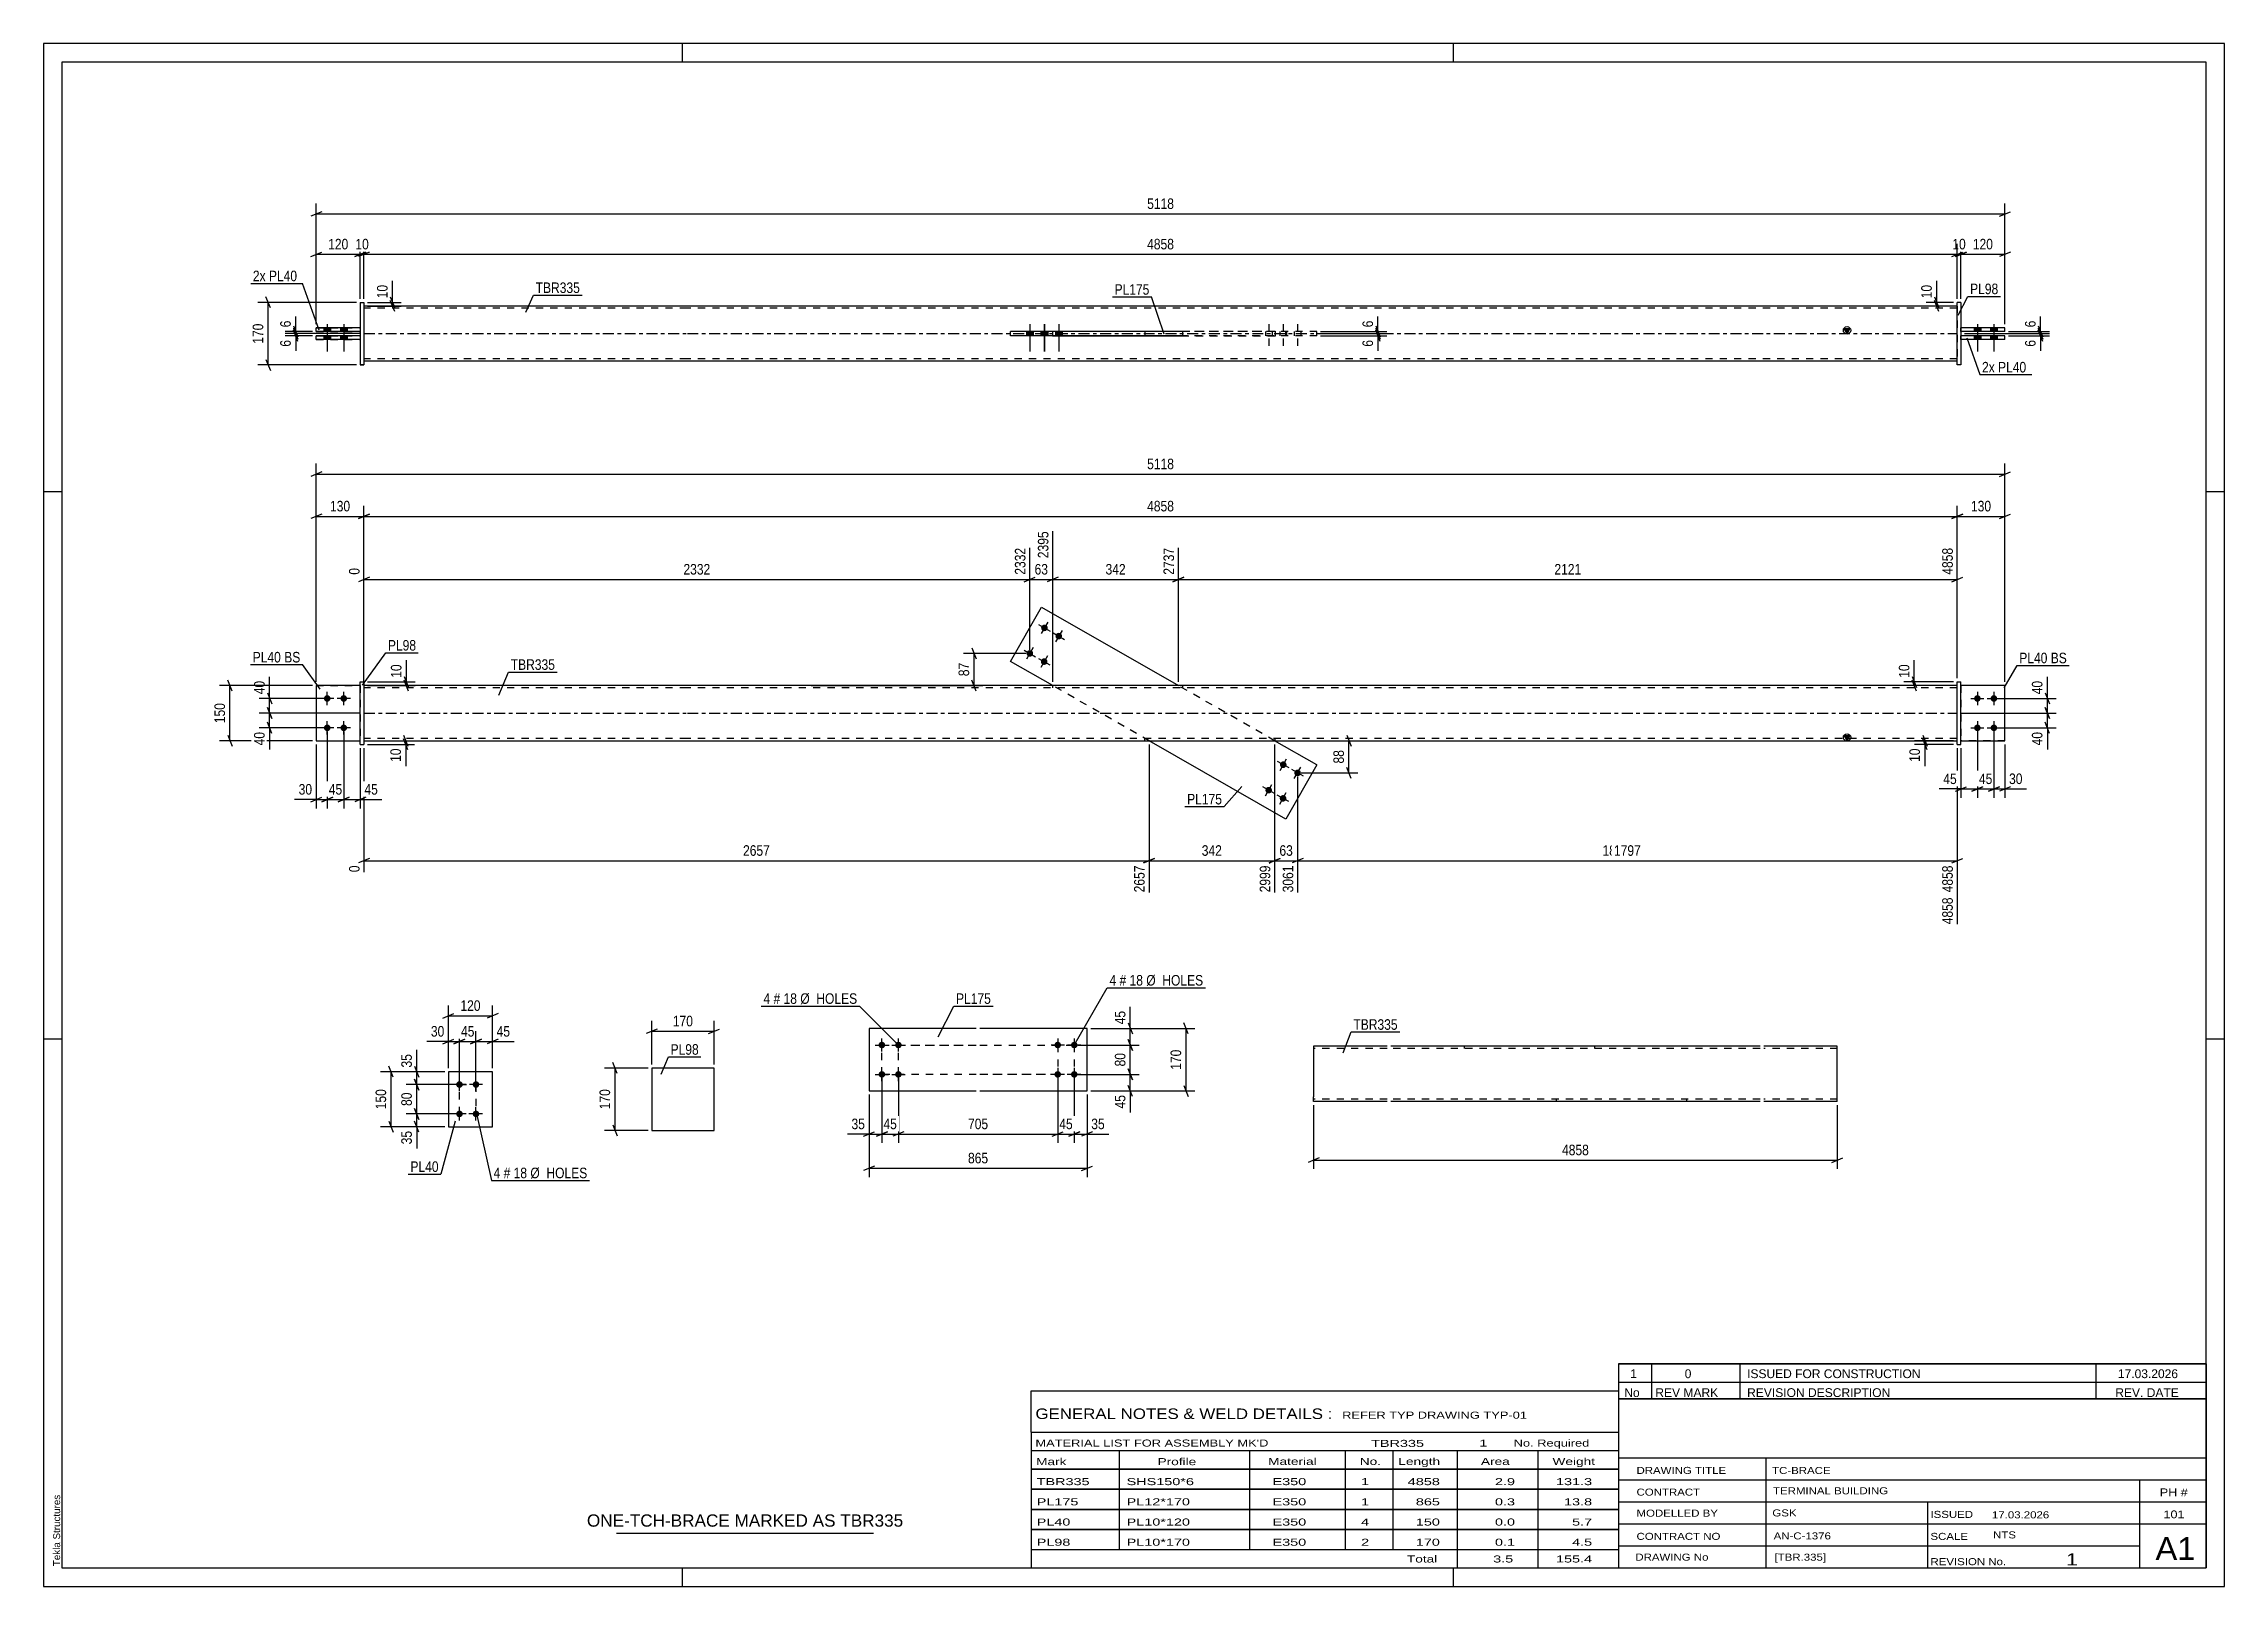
# Model space of a CAD drawing. Header units: millimetres. Extents: x 0 to 594, y 0 to 420.
import ezdxf

# ---------------------------------------------------------------- set-up
doc = ezdxf.new("R2010")
doc.units = ezdxf.units.MM
doc.linetypes.add('DXK_LINE_DOT2', pattern=[3.9198, 1.9599, -1.9599])
doc.linetypes.add('DXK_LINE_DOT3', pattern=[5.9187, 2.979, -0.9799, 0.9799, -0.9799])
doc.styles.add('Arial', font='ARIAL.TTF', dxfattribs={"height": 0.2})
doc.styles.add('Arial Narrow', font='ARIALN.TTF', dxfattribs={"height": 0.2})

# ---------------------------------------------------------------- blocks, each defined once
blk = doc.blocks.new('Unknown-580874307-1129')
at = {"color": 5, "linetype": 'Continuous'}
for p, q in [((594, 420), (0, 420)), ((0, 420), (0, 0)), ((174, 415), (174, 420)), ((384, 415), (384, 420)), ((594, 0), (594, 420)), ((589, 415), (5, 415)), ((5, 415), (5, 5)), ((589, 5), (589, 415)), ((5, 298), (0, 298)), ((594, 298), (589, 298)), ((5, 149), (0, 149)), ((594, 149), (589, 149)), ((0, 0), (594, 0)), ((5, 5), (589, 5)), ((174, 0), (174, 5)), ((384, 0), (384, 5))]:
    blk.add_line(p, q, dxfattribs=at)
at = {"color": 174, "linetype": 'Continuous', "style": 'Arial'}
blk.add_text('Tekla Structures', height=1.9102, rotation=90, dxfattribs=at).set_placement((4.5, 5.5))
blk = doc.blocks.new('Part-580874307-3508 - 3507')
at = {"color": 2, "linetype": 'Continuous'}
for p, q in [((254.03, 151.88), (224.83, 151.88)), ((224.83, 151.88), (224.83, 134.88)), ((284.23, 151.88), (255.03, 151.88)), ((284.23, 134.88), (284.23, 151.88)), ((224.83, 134.88), (254.03, 134.88)), ((255.03, 134.88), (284.23, 134.88))]:
    blk.add_line(p, q, dxfattribs=at)
blk = doc.blocks.new('Bolt-580874307-3509 - 3507')
at = {"linetype": 'Continuous'}
for points in [[(276.23, 146.48, -1), (276.23, 148.28, -1)], [(280.73, 146.48, -1), (280.73, 148.28, -1)], [(276.23, 138.48, -1), (276.23, 140.28, -1)], [(280.73, 138.48, -1), (280.73, 140.28, -1)]]:
    blk.add_hatch(color=1, dxfattribs=at).paths.add_polyline_path(points)
at = {"color": 1, "linetype": 'Continuous'}
for p, q in [((276.23, 149.18), (276.23, 145.58)), ((280.73, 149.18), (280.73, 145.58)), ((278.03, 147.38), (274.43, 147.38)), ((282.53, 147.38), (278.93, 147.38)), ((278.03, 139.38), (274.43, 139.38)), ((276.23, 141.18), (276.23, 137.58)), ((282.53, 139.38), (278.93, 139.38)), ((280.73, 141.18), (280.73, 137.58))]:
    blk.add_line(p, q, dxfattribs=at)
blk = doc.blocks.new('Bolt-580874307-3510 - 3507')
at = {"linetype": 'Continuous'}
for points in [[(228.33, 148.28, -1), (228.33, 146.48, -1)], [(232.83, 148.28, -1), (232.83, 146.48, -1)], [(228.33, 140.28, -1), (228.33, 138.48, -1)], [(232.83, 140.28, -1), (232.83, 138.48, -1)]]:
    blk.add_hatch(color=1, dxfattribs=at).paths.add_polyline_path(points)
at = {"color": 1, "linetype": 'Continuous'}
for p, q in [((228.33, 145.58), (228.33, 149.18)), ((232.83, 145.58), (232.83, 149.18)), ((226.53, 147.38), (230.13, 147.38)), ((231.03, 147.38), (234.63, 147.38)), ((226.53, 139.38), (230.13, 139.38)), ((228.33, 137.58), (228.33, 141.18)), ((231.03, 139.38), (234.63, 139.38)), ((232.83, 137.58), (232.83, 141.18))]:
    blk.add_line(p, q, dxfattribs=at)
blk = doc.blocks.new('Part-580874307-1555 - 1539')
at = {"color": 2, "linetype": 'Continuous'}
for p, q in [((110.27, 140.12), (110.27, 125.12)), ((122.27, 140.12), (110.27, 140.12)), ((122.27, 125.12), (122.27, 140.12)), ((110.27, 125.12), (122.27, 125.12))]:
    blk.add_line(p, q, dxfattribs=at)
blk = doc.blocks.new('Bolt-580874307-1560 - 1539')
at = {"linetype": 'Continuous'}
for points in [[(113.27, 135.72, -1), (113.27, 137.52, -1)], [(117.77, 135.72, -1), (117.77, 137.52, -1)], [(113.27, 127.72, -1), (113.27, 129.52, -1)], [(117.77, 127.72, -1), (117.77, 129.52, -1)]]:
    blk.add_hatch(color=1, dxfattribs=at).paths.add_polyline_path(points)
at = {"color": 1, "linetype": 'Continuous'}
for p, q in [((115.07, 136.62), (111.47, 136.62)), ((113.27, 134.82), (113.27, 138.42)), ((119.57, 136.62), (115.97, 136.62)), ((117.77, 134.82), (117.77, 138.42)), ((115.07, 128.62), (111.47, 128.62)), ((113.27, 126.82), (113.27, 130.42)), ((119.57, 128.62), (115.97, 128.62)), ((117.77, 126.82), (117.77, 130.42))]:
    blk.add_line(p, q, dxfattribs=at)
blk = doc.blocks.new('Part-580874307-1922 - 1901')
at = {"color": 7, "linetype": 'DXK_LINE_DOT2'}
for p, q in [((534.22, 245.23), (522.22, 245.23)), ((522.22, 230.23), (522.22, 245.23)), ((534.22, 230.23), (534.22, 245.23)), ((534.22, 230.23), (522.22, 230.23))]:
    blk.add_line(p, q, dxfattribs=at)
blk = doc.blocks.new('Part-580874307-1923 - 1901')
at = {"color": 2, "linetype": 'Continuous'}
for p, q in [((521.22, 229.23), (521.22, 246.23)), ((521.22, 246.23), (522.22, 246.23)), ((522.22, 229.23), (522.22, 246.23)), ((521.22, 229.23), (522.22, 229.23))]:
    blk.add_line(p, q, dxfattribs=at)
blk = doc.blocks.new('Part-580874307-1928 - 1901')
at = {"color": 2, "linetype": 'Continuous'}
for p, q in [((74.25, 245.23), (74.25, 230.23)), ((86.25, 245.23), (74.25, 245.23)), ((74.25, 230.23), (86.25, 230.23))]:
    blk.add_line(p, q, dxfattribs=at)
at = {"color": 7, "linetype": 'DXK_LINE_DOT2'}
blk.add_line((86.25, 230.23), (86.25, 245.23), dxfattribs=at)
blk = doc.blocks.new('Part-580874307-1912 - 1901')
at = {"linetype": 'Continuous'}
blk.add_hatch(color=2, dxfattribs=at).paths.add_polyline_path([(491.22, 230.23), (490.42, 231.63), (492.02, 231.63)])
at = {"color": 2, "linetype": 'Continuous'}
for p, q in [((175.25, 245.23), (87.25, 245.23)), ((521.22, 245.23), (175.35, 245.23)), ((87.25, 230.23), (175.25, 230.23)), ((175.35, 230.23), (521.22, 230.23)), ((491.22, 230.23), (490.42, 231.63)), ((490.42, 231.63), (492.02, 231.63)), ((492.02, 231.63), (491.22, 230.23))]:
    blk.add_line(p, q, dxfattribs=at)
at = {"color": 7, "linetype": 'DXK_LINE_DOT2'}
for p, q in [((87.25, 245.23), (87.25, 230.23)), ((175.25, 244.63), (87.25, 244.63)), ((521.22, 244.63), (175.35, 244.63)), ((274.78, 245.23), (274.78, 244.63)), ((310.25, 245.23), (310.25, 244.63)), ((521.22, 230.23), (521.22, 245.23)), ((175.25, 230.83), (87.25, 230.83)), ((521.22, 230.83), (175.35, 230.83)), ((299.94, 230.23), (299.94, 230.83)), ((335.41, 230.23), (335.41, 230.83))]:
    blk.add_line(p, q, dxfattribs=at)
at = {"color": 7, "linetype": 'DXK_LINE_DOT3'}
for p, q in [((87.25, 237.73), (175.25, 237.73)), ((175.35, 237.73), (521.22, 237.73))]:
    blk.add_line(p, q, dxfattribs=at)
at = {"color": 2, "linetype": 'Continuous'}
blk.add_circle((491.22, 231.13), 1, dxfattribs=at)
blk = doc.blocks.new('Part-580874307-1933 - 1901')
at = {"color": 7, "linetype": 'DXK_LINE_DOT2'}
for p, q in [((74.25, 245.23), (74.25, 230.23)), ((74.25, 245.23), (86.25, 245.23)), ((86.25, 245.23), (86.25, 230.23)), ((74.25, 230.23), (86.25, 230.23))]:
    blk.add_line(p, q, dxfattribs=at)
blk = doc.blocks.new('Part-580874307-1917 - 1901')
at = {"color": 2, "linetype": 'Continuous'}
for p, q in [((534.22, 245.23), (522.22, 245.23)), ((534.22, 230.23), (534.22, 245.23)), ((522.22, 230.23), (534.22, 230.23))]:
    blk.add_line(p, q, dxfattribs=at)
at = {"color": 7, "linetype": 'DXK_LINE_DOT2'}
blk.add_line((522.22, 245.23), (522.22, 230.23), dxfattribs=at)
blk = doc.blocks.new('Part-580874307-1938 - 1901')
at = {"color": 2, "linetype": 'Continuous'}
for p, q in [((86.25, 246.23), (87.25, 246.23)), ((86.25, 229.23), (86.25, 246.23)), ((87.25, 246.23), (87.25, 246.23)), ((87.25, 246.23), (87.25, 229.23)), ((86.25, 229.23), (87.25, 229.23))]:
    blk.add_line(p, q, dxfattribs=at)
at = {"color": 7, "linetype": 'DXK_LINE_DOT2'}
for p, q in [((86.25, 246.23), (87.25, 246.23)), ((86.25, 229.23), (87.25, 229.23))]:
    blk.add_line(p, q, dxfattribs=at)
blk = doc.blocks.new('Part-580874307-1943 - 1901')
at = {"color": 2, "linetype": 'Continuous'}
for p, q in [((263.35, 251.83), (271.79, 266.58)), ((271.79, 266.58), (309.1, 245.23)), ((274.88, 245.23), (263.35, 251.83)), ((338.39, 208.88), (301.09, 230.23)), ((346.84, 223.64), (335.31, 230.23)), ((346.84, 223.64), (338.39, 208.88))]:
    blk.add_line(p, q, dxfattribs=at)
at = {"color": 7, "linetype": 'DXK_LINE_DOT2'}
for p, q in [((301.09, 230.23), (274.88, 245.23)), ((335.31, 230.23), (309.1, 245.23))]:
    blk.add_line(p, q, dxfattribs=at)
blk = doc.blocks.new('Bolt-580874307-1944 - 1901')
at = {"linetype": 'Continuous'}
for points in [[(526.72, 242.63, -1), (526.72, 240.83, -1)], [(531.22, 242.63, -1), (531.22, 240.83, -1)], [(526.72, 234.63, -1), (526.72, 232.83, -1)], [(531.22, 234.63, -1), (531.22, 232.83, -1)]]:
    blk.add_hatch(color=1, dxfattribs=at).paths.add_polyline_path(points)
at = {"color": 1, "linetype": 'Continuous'}
for p, q in [((524.92, 241.73), (528.52, 241.73)), ((526.72, 243.53), (526.72, 239.93)), ((529.42, 241.73), (533.02, 241.73)), ((531.22, 243.53), (531.22, 239.93)), ((524.92, 233.73), (528.52, 233.73)), ((526.72, 235.53), (526.72, 231.93)), ((529.42, 233.73), (533.02, 233.73)), ((531.22, 235.53), (531.22, 231.93))]:
    blk.add_line(p, q, dxfattribs=at)
blk = doc.blocks.new('Bolt-580874307-1945 - 1901')
at = {"linetype": 'Continuous'}
for points in [[(77.25, 240.83, -1), (77.25, 242.63, -1)], [(81.75, 240.83, -1), (81.75, 242.63, -1)], [(77.25, 232.83, -1), (77.25, 234.63, -1)], [(81.75, 232.83, -1), (81.75, 234.63, -1)]]:
    blk.add_hatch(color=1, dxfattribs=at).paths.add_polyline_path(points)
at = {"color": 1, "linetype": 'Continuous'}
for p, q in [((79.05, 241.73), (75.45, 241.73)), ((77.25, 239.93), (77.25, 243.53)), ((83.55, 241.73), (79.95, 241.73)), ((81.75, 239.93), (81.75, 243.53)), ((79.05, 233.73), (75.45, 233.73)), ((77.25, 231.93), (77.25, 235.53)), ((83.55, 233.73), (79.95, 233.73)), ((81.75, 231.93), (81.75, 235.53))]:
    blk.add_line(p, q, dxfattribs=at)
blk = doc.blocks.new('Bolt-580874307-1946 - 1901')
at = {"linetype": 'Continuous'}
for points in [[(273.04, 261.72, -1), (272.15, 260.16, -1)], [(276.95, 259.48, -1), (276.06, 257.92, -1)], [(269.07, 254.78, -1), (268.18, 253.21, -1)], [(272.98, 252.54, -1), (272.08, 250.98, -1)]]:
    blk.add_hatch(color=1, dxfattribs=at).paths.add_polyline_path(points)
at = {"color": 1, "linetype": 'Continuous'}
for p, q in [((271.03, 261.83), (274.16, 260.04)), ((273.49, 262.5), (271.7, 259.38)), ((269.52, 255.56), (267.73, 252.43)), ((274.94, 259.6), (278.06, 257.81)), ((277.4, 260.27), (275.61, 257.14)), ((267.06, 254.89), (270.19, 253.1)), ((270.97, 252.65), (274.09, 250.87)), ((273.42, 253.32), (271.63, 250.2))]:
    blk.add_line(p, q, dxfattribs=at)
blk = doc.blocks.new('Bolt-580874307-1947 - 1901')
at = {"linetype": 'Continuous'}
for points in [[(337.21, 222.92, -1), (338.11, 224.48, -1)], [(341.12, 220.69, -1), (342.01, 222.25, -1)], [(333.24, 215.98, -1), (334.13, 217.54, -1)], [(337.15, 213.74, -1), (338.04, 215.31, -1)]]:
    blk.add_hatch(color=1, dxfattribs=at).paths.add_polyline_path(points)
at = {"color": 1, "linetype": 'Continuous'}
for p, q in [((339.22, 222.81), (336.1, 224.6)), ((336.77, 222.14), (338.55, 225.27)), ((343.13, 220.57), (340, 222.36)), ((340.67, 219.91), (342.46, 223.03)), ((335.25, 215.87), (332.12, 217.65)), ((332.79, 215.2), (334.58, 218.32)), ((339.15, 213.63), (336.03, 215.42)), ((336.7, 212.96), (338.49, 216.09))]:
    blk.add_line(p, q, dxfattribs=at)
blk = doc.blocks.new('Part-580874307-2347 - 2328')
at = {"color": 2, "linetype": 'Continuous'}
for p, q in [((74.25, 339.45), (74.25, 340.45)), ((86.25, 340.45), (74.25, 340.45)), ((74.25, 339.45), (74.25, 339.45)), ((86.25, 339.45), (74.25, 339.45))]:
    blk.add_line(p, q, dxfattribs=at)
at = {"color": 7, "linetype": 'DXK_LINE_DOT2'}
for p, q in [((74.25, 340.45), (86.25, 340.45)), ((74.25, 339.45), (86.25, 339.45)), ((86.25, 340.45), (86.25, 339.45))]:
    blk.add_line(p, q, dxfattribs=at)
blk = doc.blocks.new('Bolt-580874307-2331 - 2328')
at = {"linetype": 'Continuous'}
for points in [[(76.35, 341.65), (78.15, 341.65), (78.15, 342.65), (76.35, 342.65)], [(76.35, 341.65), (78.15, 341.65), (78.15, 342.65), (76.35, 342.65)], [(76.35, 339.45), (78.15, 339.45), (78.15, 340.45), (76.35, 340.45)], [(76.35, 339.45), (78.15, 339.45), (78.15, 340.45), (76.35, 340.45)], [(80.85, 341.65), (82.65, 341.65), (82.65, 342.65), (80.85, 342.65)], [(80.85, 341.65), (82.65, 341.65), (82.65, 342.65), (80.85, 342.65)], [(80.85, 339.45), (82.65, 339.45), (82.65, 340.45), (80.85, 340.45)], [(80.85, 339.45), (82.65, 339.45), (82.65, 340.45), (80.85, 340.45)]]:
    blk.add_hatch(color=1, dxfattribs=at).paths.add_polyline_path(points)
at = {"color": 1, "linetype": 'Continuous'}
for p, q in [((76.35, 342.65), (76.35, 341.65)), ((76.35, 342.65), (76.35, 341.65)), ((76.35, 340.45), (76.35, 339.45)), ((76.35, 340.45), (76.35, 339.45)), ((77.25, 343.65), (77.25, 336.15)), ((77.25, 343.65), (77.25, 336.15)), ((78.15, 342.65), (78.15, 341.65)), ((78.15, 342.65), (78.15, 341.65)), ((78.15, 340.45), (78.15, 339.45)), ((78.15, 340.45), (78.15, 339.45)), ((80.85, 342.65), (80.85, 341.65)), ((80.85, 342.65), (80.85, 341.65)), ((80.85, 340.45), (80.85, 339.45)), ((80.85, 340.45), (80.85, 339.45)), ((81.75, 343.65), (81.75, 336.15)), ((81.75, 343.65), (81.75, 336.15)), ((82.65, 342.65), (82.65, 341.65)), ((82.65, 342.65), (82.65, 341.65)), ((82.65, 340.45), (82.65, 339.45)), ((82.65, 340.45), (82.65, 339.45))]:
    blk.add_line(p, q, dxfattribs=at)
blk = doc.blocks.new('Bolt-580874307-2330 - 2328')
at = {"linetype": 'Continuous'}
for points in [[(527.62, 342.65), (525.82, 342.65), (525.82, 341.65), (527.62, 341.65)], [(527.62, 342.65), (525.82, 342.65), (525.82, 341.65), (527.62, 341.65)], [(527.62, 340.45), (525.82, 340.45), (525.82, 339.45), (527.62, 339.45)], [(527.62, 340.45), (525.82, 340.45), (525.82, 339.45), (527.62, 339.45)], [(532.12, 342.65), (530.32, 342.65), (530.32, 341.65), (532.12, 341.65)], [(532.12, 342.65), (530.32, 342.65), (530.32, 341.65), (532.12, 341.65)], [(532.12, 340.45), (530.32, 340.45), (530.32, 339.45), (532.12, 339.45)], [(532.12, 340.45), (530.32, 340.45), (530.32, 339.45), (532.12, 339.45)]]:
    blk.add_hatch(color=1, dxfattribs=at).paths.add_polyline_path(points)
at = {"color": 1, "linetype": 'Continuous'}
for p, q in [((525.82, 342.65), (525.82, 341.65)), ((525.82, 342.65), (525.82, 341.65)), ((525.82, 340.45), (525.82, 339.45)), ((525.82, 340.45), (525.82, 339.45)), ((526.72, 343.65), (526.72, 336.15)), ((526.72, 343.65), (526.72, 336.15)), ((527.62, 342.65), (527.62, 341.65)), ((527.62, 342.65), (527.62, 341.65)), ((527.62, 340.45), (527.62, 339.45)), ((527.62, 340.45), (527.62, 339.45)), ((530.32, 342.65), (530.32, 341.65)), ((530.32, 342.65), (530.32, 341.65)), ((530.32, 340.45), (530.32, 339.45)), ((530.32, 340.45), (530.32, 339.45)), ((531.22, 343.65), (531.22, 336.15)), ((531.22, 343.65), (531.22, 336.15)), ((532.12, 342.65), (532.12, 341.65)), ((532.12, 342.65), (532.12, 341.65)), ((532.12, 340.45), (532.12, 339.45)), ((532.12, 340.45), (532.12, 339.45))]:
    blk.add_line(p, q, dxfattribs=at)
blk = doc.blocks.new('Part-580874307-2336 - 2328')
at = {"color": 2, "linetype": 'Continuous'}
for p, q in [((263.35, 340.45), (263.35, 341.65)), ((310.25, 341.65), (263.35, 341.65)), ((310.25, 340.45), (263.35, 340.45)), ((271.79, 340.45), (271.79, 341.65))]:
    blk.add_line(p, q, dxfattribs=at)
at = {"color": 7, "linetype": 'DXK_LINE_DOT2'}
for p, q in [((346.84, 341.65), (310.25, 341.65)), ((346.84, 340.45), (310.25, 340.45)), ((338.39, 340.45), (338.39, 341.65)), ((346.84, 340.45), (346.84, 341.65))]:
    blk.add_line(p, q, dxfattribs=at)
blk = doc.blocks.new('Part-580874307-2337 - 2328')
at = {"color": 2, "linetype": 'Continuous'}
for p, q in [((86.25, 349.55), (87.25, 349.55)), ((86.25, 349.55), (86.25, 332.55)), ((87.25, 349.55), (87.25, 349.55)), ((87.25, 349.55), (87.25, 332.55)), ((87.25, 332.55), (86.25, 332.55)), ((86.25, 332.55), (86.25, 332.55))]:
    blk.add_line(p, q, dxfattribs=at)
at = {"color": 7, "linetype": 'DXK_LINE_DOT2'}
for p, q in [((86.25, 349.55), (87.25, 349.55)), ((87.25, 349.55), (87.25, 349.55)), ((86.25, 332.55), (87.25, 332.55))]:
    blk.add_line(p, q, dxfattribs=at)
blk = doc.blocks.new('Part-580874307-2342 - 2328')
at = {"color": 2, "linetype": 'Continuous'}
for p, q in [((74.25, 341.65), (74.25, 342.65)), ((86.25, 342.65), (74.25, 342.65)), ((74.25, 341.65), (74.25, 341.65)), ((86.25, 341.65), (74.25, 341.65))]:
    blk.add_line(p, q, dxfattribs=at)
at = {"color": 7, "linetype": 'DXK_LINE_DOT2'}
for p, q in [((74.25, 342.65), (74.25, 342.65)), ((74.25, 342.65), (86.25, 342.65)), ((74.25, 341.65), (86.25, 341.65)), ((86.25, 342.65), (86.25, 341.65))]:
    blk.add_line(p, q, dxfattribs=at)
blk = doc.blocks.new('Part-580874307-2352 - 2328')
at = {"color": 2, "linetype": 'Continuous'}
for p, q in [((522.22, 349.55), (521.22, 349.55)), ((521.22, 332.55), (521.22, 349.55)), ((522.22, 349.55), (522.22, 332.55)), ((522.22, 332.55), (521.22, 332.55))]:
    blk.add_line(p, q, dxfattribs=at)
blk = doc.blocks.new('Part-580874307-2357 - 2328')
at = {"color": 2, "linetype": 'Continuous'}
for p, q in [((534.22, 342.65), (522.22, 342.65)), ((534.22, 341.65), (522.22, 341.65)), ((534.22, 341.65), (534.22, 342.65))]:
    blk.add_line(p, q, dxfattribs=at)
at = {"color": 7, "linetype": 'DXK_LINE_DOT2'}
blk.add_line((522.22, 341.65), (522.22, 342.65), dxfattribs=at)
blk = doc.blocks.new('Part-580874307-2362 - 2328')
at = {"color": 2, "linetype": 'Continuous'}
for p, q in [((534.22, 340.45), (522.22, 340.45)), ((534.22, 339.45), (522.22, 339.45)), ((534.22, 339.45), (534.22, 340.45))]:
    blk.add_line(p, q, dxfattribs=at)
at = {"color": 7, "linetype": 'DXK_LINE_DOT2'}
blk.add_line((522.22, 339.45), (522.22, 340.45), dxfattribs=at)
blk = doc.blocks.new('Part-580874307-2367 - 2328')
at = {"linetype": 'Continuous'}
blk.add_hatch(color=2, dxfattribs=at).paths.add_polyline_path([(491.22, 341.05), (490.42, 342.45), (492.02, 342.45)])
at = {"color": 2, "linetype": 'Continuous'}
for p, q in [((175.25, 348.55), (87.25, 348.55)), ((521.22, 348.55), (175.35, 348.55)), ((274.78, 341.65), (274.78, 341.75)), ((274.78, 341.75), (310.25, 341.75)), ((274.78, 340.35), (274.78, 340.45)), ((310.25, 340.35), (274.78, 340.35)), ((299.94, 341.65), (299.94, 341.75)), ((299.94, 340.35), (299.94, 340.45)), ((310.25, 341.75), (310.25, 340.35)), ((491.22, 341.05), (490.42, 342.45)), ((490.42, 342.45), (492.02, 342.45)), ((492.02, 342.45), (491.22, 341.05)), ((175.25, 333.55), (87.25, 333.55)), ((521.22, 333.55), (175.35, 333.55))]:
    blk.add_line(p, q, dxfattribs=at)
at = {"color": 7, "linetype": 'DXK_LINE_DOT2'}
for p, q in [((87.25, 348.55), (87.25, 333.55)), ((175.25, 347.95), (87.25, 347.95)), ((521.22, 347.95), (175.35, 347.95)), ((521.22, 348.55), (521.22, 333.55)), ((274.78, 341.75), (274.78, 340.45)), ((299.94, 341.75), (299.94, 340.45)), ((310.25, 341.75), (335.41, 341.75)), ((335.41, 340.35), (310.25, 340.35)), ((335.41, 341.75), (335.41, 340.35)), ((175.25, 334.15), (87.25, 334.15)), ((521.22, 334.15), (175.35, 334.15))]:
    blk.add_line(p, q, dxfattribs=at)
at = {"color": 7, "linetype": 'DXK_LINE_DOT3'}
for p, q in [((87.25, 341.05), (175.25, 341.05)), ((175.35, 341.05), (521.22, 341.05))]:
    blk.add_line(p, q, dxfattribs=at)
at = {"color": 2, "linetype": 'Continuous'}
blk.add_circle((491.22, 341.95), 1, dxfattribs=at)
blk = doc.blocks.new('Bolt-580874307-2373 - 2328')
at = {"linetype": 'Continuous'}
for points in [[(269.52, 341.65), (267.72, 341.65), (267.72, 340.45), (269.52, 340.45)], [(273.43, 341.65), (271.63, 341.65), (271.63, 340.45), (273.43, 340.45)], [(273.5, 341.65), (271.7, 341.65), (271.7, 340.45), (273.5, 340.45)], [(277.4, 341.65), (275.6, 341.65), (275.6, 340.45), (277.4, 340.45)]]:
    blk.add_hatch(color=1, dxfattribs=at).paths.add_polyline_path(points)
at = {"color": 1, "linetype": 'Continuous'}
for p, q in [((267.72, 341.65), (267.72, 340.45)), ((268.62, 343.65), (268.62, 336.15)), ((269.52, 341.65), (269.52, 340.45)), ((271.63, 341.65), (271.63, 340.45)), ((271.7, 341.65), (271.7, 340.45)), ((272.53, 343.65), (272.53, 336.15)), ((272.6, 343.65), (272.6, 336.15)), ((273.43, 341.65), (273.43, 340.45)), ((273.5, 341.65), (273.5, 340.45)), ((275.6, 341.65), (275.6, 340.45)), ((276.5, 343.65), (276.5, 336.15)), ((277.4, 341.65), (277.4, 340.45))]:
    blk.add_line(p, q, dxfattribs=at)
blk = doc.blocks.new('Bolt-580874307-2374 - 2328')
at = {"color": 1, "linetype": 'DXK_LINE_DOT2'}
for p, q in [((332.79, 341.65), (332.79, 340.45)), ((333.69, 343.65), (333.69, 336.15)), ((334.59, 341.65), (334.59, 340.45)), ((336.69, 341.65), (336.69, 340.45)), ((336.76, 341.65), (336.76, 340.45)), ((337.59, 343.65), (337.59, 336.15)), ((337.66, 343.65), (337.66, 336.15)), ((338.49, 341.65), (338.49, 340.45)), ((338.56, 341.65), (338.56, 340.45)), ((340.67, 341.65), (340.67, 340.45)), ((341.57, 343.65), (341.57, 336.15)), ((342.47, 341.65), (342.47, 340.45))]:
    blk.add_line(p, q, dxfattribs=at)
blk = doc.blocks.new('Part-580874307-1515 - 1499')
at = {"color": 2, "linetype": 'Continuous'}
for p, q in [((182.64, 141.12), (165.64, 141.12)), ((165.64, 141.12), (165.64, 124.12)), ((182.64, 124.12), (182.64, 141.12)), ((165.64, 124.12), (182.64, 124.12))]:
    blk.add_line(p, q, dxfattribs=at)
blk = doc.blocks.new('Part-580874307-1478 - 1462')
at = {"color": 2, "linetype": 'Continuous'}
for p, q in [((365.93, 147.03), (345.93, 147.03)), ((345.93, 147.03), (345.93, 133.23)), ((467.56, 147.03), (366.93, 147.03)), ((488.56, 147.03), (468.56, 147.03)), ((488.56, 132.03), (488.56, 147.03)), ((345.93, 132.38), (345.93, 133.23)), ((345.93, 132.12), (345.93, 132.38)), ((345.93, 132.03), (345.93, 132.12)), ((365.93, 132.03), (345.93, 132.03)), ((467.56, 132.03), (366.93, 132.03)), ((488.56, 132.03), (468.56, 132.03))]:
    blk.add_line(p, q, dxfattribs=at)
at = {"color": 7, "linetype": 'DXK_LINE_DOT2'}
for p, q in [((365.93, 146.43), (345.93, 146.43)), ((467.56, 146.43), (366.93, 146.43)), ((386.93, 147.03), (386.93, 146.43)), ((422.4, 147.03), (422.4, 146.43)), ((488.56, 146.43), (468.56, 146.43)), ((345.93, 132.77), (345.93, 133.23)), ((345.93, 132.38), (345.93, 133)), ((345.93, 132.63), (345.93, 132.68)), ((345.93, 132.63), (345.93, 132.68)), ((365.93, 132.63), (345.93, 132.63)), ((345.93, 132.03), (345.93, 132.03)), ((467.56, 132.63), (366.93, 132.63)), ((412.09, 132.03), (412.09, 132.63)), ((447.56, 132.03), (447.56, 132.63)), ((488.56, 132.63), (468.56, 132.63)), ((488.56, 132.63), (488.56, 132.68))]:
    blk.add_line(p, q, dxfattribs=at)
blk = doc.blocks.new('Rectangle-580874307-3681 - 3507')
at = {"color": 1, "linetype": 'DXK_LINE_DOT2'}
for p, q in [((228.33, 147.38), (254.03, 147.38)), ((228.33, 139.38), (228.33, 147.38)), ((255.03, 147.38), (280.73, 147.38)), ((280.73, 147.38), (280.73, 139.38)), ((254.03, 139.38), (228.33, 139.38)), ((280.73, 139.38), (255.03, 139.38))]:
    blk.add_line(p, q, dxfattribs=at)
blk = doc.blocks.new('Rectangle-580874307-1669 - 1539')
at = {"color": 1, "linetype": 'DXK_LINE_DOT2'}
blk.add_lwpolyline([(113.27, 136.62), (117.77, 136.62), (117.77, 128.62), (113.27, 128.62), (113.27, 136.62)], close=True, dxfattribs=at)
blk = doc.blocks.new('Rectangle-580874307-3691 - 3507')
at = {"color": 1, "linetype": 'DXK_LINE_DOT2'}
for p, q in [((232.83, 147.38), (254.03, 147.38)), ((232.83, 139.38), (232.83, 147.38)), ((255.03, 147.38), (276.23, 147.38)), ((276.23, 147.38), (276.23, 139.38)), ((254.03, 139.38), (232.83, 139.38)), ((276.23, 139.38), (255.03, 139.38))]:
    blk.add_line(p, q, dxfattribs=at)
blk = doc.blocks.new('StraightDimension-580874307-3515 - 3507')
at = {"color": 7, "linetype": 'Continuous'}
for p, q in [((280.73, 138.38), (280.73, 120.72)), ((284.23, 133.88), (284.23, 120.72)), ((279.23, 122.52), (282.23, 123.72)), ((280.73, 123.12), (284.23, 123.12)), ((285.73, 123.72), (282.73, 122.52))]:
    blk.add_line(p, q, dxfattribs=at)
at = {"color": 0}
blk.add_wipeout([(289.61, 123.87), (289.61, 128.07), (284.76, 128.07), (284.76, 123.87)], dxfattribs=at)
at = {"color": 7, "linetype": 'Continuous'}
blk.add_line((284.23, 123.12), (290.14, 123.12), dxfattribs=at)
blk.add_line((284.23, 123.12), (290.14, 123.12), dxfattribs=at)
at = {"color": 3, "style": 'Arial Narrow'}
blk.add_text('35', height=2.863, dxfattribs=at).set_placement((285.36, 124.47))
blk = doc.blocks.new('StraightDimension-580874307-3661 - 3507')
at = {"color": 7, "linetype": 'Continuous'}
for p, q in [((281.73, 139.38), (298.4, 139.38)), ((295.4, 140.88), (296.6, 137.88)), ((296, 134.88), (296, 139.38)), ((285.23, 134.88), (298.4, 134.88)), ((296.6, 133.38), (295.4, 136.38))]:
    blk.add_line(p, q, dxfattribs=at)
at = {"color": 0}
blk.add_wipeout([(295.25, 134.36), (291.05, 134.36), (291.05, 129.5), (295.25, 129.5)], dxfattribs=at)
at = {"color": 7, "linetype": 'Continuous'}
blk.add_line((296, 134.88), (296, 128.97), dxfattribs=at)
blk.add_line((296, 134.88), (296, 128.97), dxfattribs=at)
at = {"color": 3, "style": 'Arial Narrow'}
blk.add_text('45', height=2.863, rotation=90.00021, dxfattribs=at).set_placement((294.65, 130.1))
blk = doc.blocks.new('StraightDimension-580874307-3516 - 3507')
at = {"color": 7, "linetype": 'Continuous'}
for p, q in [((276.23, 138.38), (276.23, 120.72)), ((280.73, 138.38), (280.73, 120.72)), ((274.73, 122.52), (277.73, 123.72)), ((276.23, 123.12), (280.73, 123.12)), ((282.23, 123.72), (279.23, 122.52))]:
    blk.add_line(p, q, dxfattribs=at)
at = {"color": 0}
blk.add_wipeout([(280.91, 123.87), (280.91, 128.07), (276.05, 128.07), (276.05, 123.87)], dxfattribs=at)
at = {"color": 3, "style": 'Arial Narrow'}
blk.add_text('45', height=2.863, dxfattribs=at).set_placement((276.65, 124.47))
blk = doc.blocks.new('StraightDimension-580874307-3517 - 3507')
at = {"color": 7, "linetype": 'Continuous'}
for p, q in [((232.83, 138.38), (232.83, 120.72)), ((276.23, 138.38), (276.23, 120.72)), ((234.33, 123.72), (231.33, 122.52)), ((232.83, 123.12), (276.23, 123.12)), ((274.73, 122.52), (277.73, 123.72))]:
    blk.add_line(p, q, dxfattribs=at)
at = {"color": 0}
blk.add_wipeout([(257.87, 123.87), (257.87, 128.07), (251.19, 128.07), (251.19, 123.87)], dxfattribs=at)
at = {"color": 3, "style": 'Arial Narrow'}
blk.add_text('705', height=2.863, dxfattribs=at).set_placement((251.79, 124.47))
blk = doc.blocks.new('StraightDimension-580874307-3518 - 3507')
at = {"color": 7, "linetype": 'Continuous'}
for p, q in [((228.33, 138.38), (228.33, 120.72)), ((232.83, 138.38), (232.83, 120.72)), ((226.83, 122.52), (229.83, 123.72)), ((228.33, 123.12), (232.83, 123.12)), ((234.33, 123.72), (231.33, 122.52))]:
    blk.add_line(p, q, dxfattribs=at)
at = {"color": 0}
blk.add_wipeout([(233.01, 123.87), (233.01, 128.07), (228.15, 128.07), (228.15, 123.87)], dxfattribs=at)
at = {"color": 3, "style": 'Arial Narrow'}
blk.add_text('45', height=2.863, dxfattribs=at).set_placement((228.75, 124.47))
blk = doc.blocks.new('StraightDimension-580874307-3519 - 3507')
at = {"color": 7, "linetype": 'Continuous'}
for p, q in [((228.33, 138.38), (228.33, 120.72)), ((224.83, 133.88), (224.83, 120.72)), ((223.33, 122.52), (226.33, 123.72)), ((224.83, 123.12), (228.33, 123.12)), ((229.83, 123.72), (226.83, 122.52))]:
    blk.add_line(p, q, dxfattribs=at)
at = {"color": 0}
blk.add_wipeout([(224.31, 123.87), (224.31, 128.07), (219.45, 128.07), (219.45, 123.87)], dxfattribs=at)
at = {"color": 7, "linetype": 'Continuous'}
blk.add_line((224.83, 123.12), (218.92, 123.12), dxfattribs=at)
blk.add_line((224.83, 123.12), (218.92, 123.12), dxfattribs=at)
at = {"color": 3, "style": 'Arial Narrow'}
blk.add_text('35', height=2.863, dxfattribs=at).set_placement((220.05, 124.47))
blk = doc.blocks.new('StraightDimension-580874307-3535 - 3507')
at = {"color": 7, "linetype": 'Continuous'}
for p, q in [((224.83, 133.88), (224.83, 111.42)), ((284.23, 133.88), (284.23, 111.42)), ((226.33, 114.42), (223.33, 113.22)), ((224.83, 113.82), (284.23, 113.82)), ((282.73, 113.22), (285.73, 114.42))]:
    blk.add_line(p, q, dxfattribs=at)
at = {"color": 0}
blk.add_wipeout([(257.87, 114.57), (257.87, 118.77), (251.19, 118.77), (251.19, 114.57)], dxfattribs=at)
at = {"color": 3, "style": 'Arial Narrow'}
blk.add_text('865', height=2.863, dxfattribs=at).set_placement((251.79, 115.17))
blk = doc.blocks.new('StraightDimension-580874307-3555 - 3507')
at = {"color": 7, "linetype": 'Continuous'}
for p, q in [((285.23, 151.88), (313.58, 151.88)), ((311.78, 150.38), (310.58, 153.38)), ((311.18, 134.88), (311.18, 151.88)), ((285.23, 134.88), (313.58, 134.88)), ((310.58, 136.38), (311.78, 133.38))]:
    blk.add_line(p, q, dxfattribs=at)
at = {"color": 0}
blk.add_wipeout([(310.43, 146.72), (306.23, 146.72), (306.23, 140.04), (310.43, 140.04)], dxfattribs=at)
at = {"color": 3, "style": 'Arial Narrow'}
blk.add_text('170', height=2.863, rotation=90.00021, dxfattribs=at).set_placement((309.83, 140.64))
blk = doc.blocks.new('StraightDimension-580874307-3659 - 3507')
at = {"color": 7, "linetype": 'Continuous'}
for p, q in [((285.23, 151.88), (298.4, 151.88)), ((295.4, 153.38), (296.6, 150.38)), ((296.6, 145.88), (295.4, 148.88)), ((296, 147.38), (296, 151.88)), ((281.73, 147.38), (298.4, 147.38))]:
    blk.add_line(p, q, dxfattribs=at)
at = {"color": 0}
blk.add_wipeout([(295.25, 157.26), (291.05, 157.26), (291.05, 152.41), (295.25, 152.41)], dxfattribs=at)
at = {"color": 7, "linetype": 'Continuous'}
blk.add_line((296, 151.88), (296, 157.79), dxfattribs=at)
blk.add_line((296, 151.88), (296, 157.79), dxfattribs=at)
at = {"color": 3, "style": 'Arial Narrow'}
blk.add_text('45', height=2.863, rotation=90.00021, dxfattribs=at).set_placement((294.65, 153.01))
blk = doc.blocks.new('StraightDimension-580874307-3660 - 3507')
at = {"color": 7, "linetype": 'Continuous'}
for p, q in [((295.4, 148.88), (296.6, 145.88)), ((281.73, 147.38), (298.4, 147.38)), ((296, 139.38), (296, 147.38)), ((281.73, 139.38), (298.4, 139.38)), ((296.6, 137.88), (295.4, 140.88))]:
    blk.add_line(p, q, dxfattribs=at)
at = {"color": 0}
blk.add_wipeout([(295.25, 145.81), (291.05, 145.81), (291.05, 140.95), (295.25, 140.95)], dxfattribs=at)
at = {"color": 3, "style": 'Arial Narrow'}
blk.add_text('80', height=2.863, rotation=90.00021, dxfattribs=at).set_placement((294.65, 141.55))
blk = doc.blocks.new('StraightDimension-580874307-1579 - 1539')
at = {"color": 7, "linetype": 'Continuous'}
for p, q in [((108.77, 147.73), (111.77, 148.93)), ((110.27, 141.12), (110.27, 151.18)), ((114.77, 148.93), (111.77, 147.73)), ((113.27, 137.62), (113.27, 151.18)), ((110.27, 148.33), (113.27, 148.33))]:
    blk.add_line(p, q, dxfattribs=at)
at = {"color": 0}
blk.add_wipeout([(109.74, 149.08), (109.74, 153.28), (104.89, 153.28), (104.89, 149.08)], dxfattribs=at)
at = {"color": 7, "linetype": 'Continuous'}
blk.add_line((110.27, 148.33), (104.36, 148.33), dxfattribs=at)
blk.add_line((110.27, 148.33), (104.36, 148.33), dxfattribs=at)
at = {"color": 3, "style": 'Arial Narrow'}
blk.add_text('30', height=2.863, dxfattribs=at).set_placement((105.49, 149.68))
blk = doc.blocks.new('StraightDimension-580874307-1656 - 1539')
at = {"color": 7, "linetype": 'Continuous'}
for p, q in [((109.27, 140.12), (98.79, 140.12)), ((112.27, 136.62), (98.79, 136.62)), ((101.04, 141.62), (102.24, 138.62)), ((102.24, 135.12), (101.04, 138.12)), ((101.64, 136.62), (101.64, 140.12))]:
    blk.add_line(p, q, dxfattribs=at)
at = {"color": 0}
blk.add_wipeout([(100.89, 145.5), (96.69, 145.5), (96.69, 140.65), (100.89, 140.65)], dxfattribs=at)
at = {"color": 7, "linetype": 'Continuous'}
blk.add_line((101.64, 140.12), (101.64, 146.03), dxfattribs=at)
blk.add_line((101.64, 140.12), (101.64, 146.03), dxfattribs=at)
at = {"color": 3, "style": 'Arial Narrow'}
blk.add_text('35', height=2.863, rotation=90.00021, dxfattribs=at).set_placement((100.29, 141.25))
blk = doc.blocks.new('StraightDimension-580874307-1592 - 1539')
at = {"color": 7, "linetype": 'Continuous'}
for p, q in [((111.77, 147.73), (114.77, 148.93)), ((113.27, 137.62), (113.27, 151.18)), ((119.27, 148.93), (116.27, 147.73)), ((117.77, 137.62), (117.77, 151.18)), ((113.27, 148.33), (117.77, 148.33))]:
    blk.add_line(p, q, dxfattribs=at)
at = {"color": 0}
blk.add_wipeout([(117.95, 149.08), (117.95, 153.28), (113.09, 153.28), (113.09, 149.08)], dxfattribs=at)
at = {"color": 3, "style": 'Arial Narrow'}
blk.add_text('45', height=2.863, dxfattribs=at).set_placement((113.69, 149.68))
blk = doc.blocks.new('StraightDimension-580874307-1562 - 1539')
at = {"color": 7, "linetype": 'Continuous'}
for p, q in [((108.77, 154.73), (111.77, 155.93)), ((110.27, 141.12), (110.27, 158.18)), ((110.27, 155.33), (122.27, 155.33)), ((123.77, 155.93), (120.77, 154.73)), ((122.27, 141.12), (122.27, 158.18))]:
    blk.add_line(p, q, dxfattribs=at)
at = {"color": 0}
blk.add_wipeout([(119.61, 156.08), (119.61, 160.28), (112.93, 160.28), (112.93, 156.08)], dxfattribs=at)
at = {"color": 3, "style": 'Arial Narrow'}
blk.add_text('120', height=2.863, dxfattribs=at).set_placement((113.53, 156.68))
blk = doc.blocks.new('StraightDimension-580874307-1602 - 1539')
at = {"color": 7, "linetype": 'Continuous'}
for p, q in [((116.27, 147.73), (119.27, 148.93)), ((117.77, 137.62), (117.77, 151.18)), ((123.77, 148.93), (120.77, 147.73)), ((122.27, 141.12), (122.27, 151.18)), ((117.77, 148.33), (122.27, 148.33))]:
    blk.add_line(p, q, dxfattribs=at)
at = {"color": 0}
blk.add_wipeout([(127.65, 149.08), (127.65, 153.28), (122.79, 153.28), (122.79, 149.08)], dxfattribs=at)
at = {"color": 7, "linetype": 'Continuous'}
blk.add_line((122.27, 148.33), (128.18, 148.33), dxfattribs=at)
blk.add_line((122.27, 148.33), (128.18, 148.33), dxfattribs=at)
at = {"color": 3, "style": 'Arial Narrow'}
blk.add_text('45', height=2.863, dxfattribs=at).set_placement((123.39, 149.68))
blk = doc.blocks.new('StraightDimension-580874307-1616 - 1539')
at = {"color": 7, "linetype": 'Continuous'}
for p, q in [((109.27, 140.12), (91.79, 140.12)), ((95.24, 138.62), (94.04, 141.62)), ((94.64, 125.12), (94.64, 140.12)), ((109.27, 125.12), (91.79, 125.12)), ((94.04, 126.62), (95.24, 123.62))]:
    blk.add_line(p, q, dxfattribs=at)
at = {"color": 0}
blk.add_wipeout([(93.89, 135.96), (89.69, 135.96), (89.69, 129.28), (93.89, 129.28)], dxfattribs=at)
at = {"color": 3, "style": 'Arial Narrow'}
blk.add_text('150', height=2.863, rotation=90.00021, dxfattribs=at).set_placement((93.29, 129.88))
blk = doc.blocks.new('StraightDimension-580874307-1633 - 1539')
at = {"color": 7, "linetype": 'Continuous'}
for p, q in [((112.27, 128.62), (98.79, 128.62)), ((109.27, 125.12), (98.79, 125.12)), ((101.04, 130.12), (102.24, 127.12)), ((102.24, 123.62), (101.04, 126.62)), ((101.64, 125.12), (101.64, 128.62))]:
    blk.add_line(p, q, dxfattribs=at)
at = {"color": 0}
blk.add_wipeout([(100.89, 124.6), (96.69, 124.6), (96.69, 119.74), (100.89, 119.74)], dxfattribs=at)
at = {"color": 7, "linetype": 'Continuous'}
blk.add_line((101.64, 125.12), (101.64, 119.22), dxfattribs=at)
blk.add_line((101.64, 125.12), (101.64, 119.22), dxfattribs=at)
at = {"color": 3, "style": 'Arial Narrow'}
blk.add_text('35', height=2.863, rotation=90.00021, dxfattribs=at).set_placement((100.29, 120.34))
blk = doc.blocks.new('StraightDimension-580874307-1646 - 1539')
at = {"color": 7, "linetype": 'Continuous'}
for p, q in [((112.27, 136.62), (98.79, 136.62)), ((101.04, 138.12), (102.24, 135.12)), ((101.64, 128.62), (101.64, 136.62)), ((112.27, 128.62), (98.79, 128.62)), ((102.24, 127.12), (101.04, 130.12))]:
    blk.add_line(p, q, dxfattribs=at)
at = {"color": 0}
blk.add_wipeout([(100.89, 135.05), (96.69, 135.05), (96.69, 130.19), (100.89, 130.19)], dxfattribs=at)
at = {"color": 3, "style": 'Arial Narrow'}
blk.add_text('80', height=2.863, rotation=90.00021, dxfattribs=at).set_placement((100.29, 130.79))
blk = doc.blocks.new('StraightDimension-580874307-2155 - 1901')
at = {"color": 7, "linetype": 'Continuous'}
for p, q in [((301.09, 229.23), (301.09, 188.94)), ((335.31, 229.23), (335.31, 188.94)), ((302.59, 198.15), (299.59, 196.95)), ((301.09, 197.55), (335.31, 197.55)), ((333.81, 196.95), (336.81, 198.15))]:
    blk.add_line(p, q, dxfattribs=at)
at = {"color": 0}
blk.add_wipeout([(321.54, 198.3), (321.54, 202.5), (314.86, 202.5), (314.86, 198.3)], dxfattribs=at)
at = {"color": 0, "linetype": 'Continuous'}
blk.add_wipeout([(334.71, 196.85), (330.51, 196.85), (330.51, 188.34), (334.71, 188.34)], dxfattribs=at)
at = {"color": 3, "style": 'Arial Narrow'}
blk.add_text('342', height=2.863, dxfattribs=at).set_placement((315.46, 198.9))
at = {"color": 3, "linetype": 'Continuous', "style": 'Arial Narrow'}
blk.add_text('2999', height=2.863, rotation=90.00021, dxfattribs=at).set_placement((334.11, 188.94))
blk = doc.blocks.new('StraightDimension-580874307-2125 - 1901')
at = {"color": 7, "linetype": 'Continuous'}
for p, q in [((88.25, 246.23), (101.21, 246.23)), ((88.25, 245.23), (101.21, 245.23)), ((98.21, 247.73), (99.41, 244.73)), ((99.41, 243.73), (98.21, 246.73)), ((98.81, 245.23), (98.81, 246.23))]:
    blk.add_line(p, q, dxfattribs=at)
at = {"color": 0}
blk.add_wipeout([(98.06, 251.61), (93.86, 251.61), (93.86, 246.76), (98.06, 246.76)], dxfattribs=at)
at = {"color": 7, "linetype": 'Continuous'}
blk.add_line((98.81, 246.23), (98.81, 252.14), dxfattribs=at)
blk.add_line((98.81, 246.23), (98.81, 252.14), dxfattribs=at)
at = {"color": 3, "style": 'Arial Narrow'}
blk.add_text('10', height=2.863, rotation=90.00021, dxfattribs=at).set_placement((97.46, 247.36))
blk = doc.blocks.new('StraightDimension-580874307-2235 - 1901')
at = {"color": 7, "linetype": 'Continuous'}
for p, q in [((274.88, 246.23), (274.88, 287.24)), ((309.1, 246.23), (309.1, 282.74)), ((276.38, 274.72), (273.38, 273.52)), ((274.88, 274.12), (309.1, 274.12)), ((307.6, 273.52), (310.6, 274.72))]:
    blk.add_line(p, q, dxfattribs=at)
at = {"color": 0, "linetype": 'Continuous'}
blk.add_wipeout([(308.5, 283.34), (304.3, 283.34), (304.3, 274.82), (308.5, 274.82)], dxfattribs=at)
at = {"color": 0}
blk.add_wipeout([(295.33, 274.87), (295.33, 279.07), (288.65, 279.07), (288.65, 274.87)], dxfattribs=at)
at = {"color": 3, "linetype": 'Continuous', "style": 'Arial Narrow'}
blk.add_text('2737', height=2.863, rotation=90.00021, dxfattribs=at).set_placement((307.9, 275.42))
at = {"color": 3, "style": 'Arial Narrow'}
blk.add_text('342', height=2.863, dxfattribs=at).set_placement((289.25, 275.47))
blk = doc.blocks.new('StraightDimension-580874307-4380 - 1901')
at = {"color": 7, "linetype": 'Continuous'}
for p, q in [((522.72, 291.91), (519.72, 290.71)), ((521.22, 247.23), (521.22, 294.16)), ((521.22, 291.31), (534.22, 291.31)), ((532.72, 290.71), (535.72, 291.91)), ((534.22, 246.23), (534.22, 294.16))]:
    blk.add_line(p, q, dxfattribs=at)
at = {"color": 0}
blk.add_wipeout([(531.07, 292.06), (531.07, 296.26), (524.38, 296.26), (524.38, 292.06)], dxfattribs=at)
at = {"color": 3, "style": 'Arial Narrow'}
blk.add_text('130', height=2.863, dxfattribs=at).set_placement((524.98, 292.66))
blk = doc.blocks.new('StraightDimension-580874307-2098 - 1901')
at = {"color": 7, "linetype": 'Continuous'}
for p, q in [((76.25, 241.73), (58.7, 241.73)), ((86.25, 237.73), (58.7, 237.73)), ((60.95, 243.23), (62.15, 240.23)), ((62.15, 236.23), (60.95, 239.23)), ((61.55, 237.73), (61.55, 241.73))]:
    blk.add_line(p, q, dxfattribs=at)
at = {"color": 0}
blk.add_wipeout([(60.8, 247.11), (56.6, 247.11), (56.6, 242.26), (60.8, 242.26)], dxfattribs=at)
at = {"color": 7, "linetype": 'Continuous'}
blk.add_line((61.55, 241.73), (61.55, 247.64), dxfattribs=at)
blk.add_line((61.55, 241.73), (61.55, 247.64), dxfattribs=at)
at = {"color": 3, "style": 'Arial Narrow'}
blk.add_text('40', height=2.863, rotation=90.00021, dxfattribs=at).set_placement((60.2, 242.86))
blk = doc.blocks.new('StraightDimension-580874307-2169 - 1901')
at = {"color": 7, "linetype": 'Continuous'}
for p, q in [((335.31, 229.23), (335.31, 188.94)), ((521.22, 228.23), (521.22, 180.24)), ((336.81, 198.15), (333.81, 196.95)), ((335.31, 197.55), (521.22, 197.55)), ((519.72, 196.95), (522.72, 198.15))]:
    blk.add_line(p, q, dxfattribs=at)
at = {"color": 0}
blk.add_wipeout([(432.52, 198.3), (432.52, 202.5), (424.01, 202.5), (424.01, 198.3)], dxfattribs=at)
at = {"color": 0, "linetype": 'Continuous'}
blk.add_wipeout([(520.62, 188.15), (516.42, 188.15), (516.42, 179.64), (520.62, 179.64)], dxfattribs=at)
at = {"color": 3, "style": 'Arial Narrow'}
blk.add_text('1859', height=2.863, dxfattribs=at).set_placement((424.61, 198.9))
at = {"color": 3, "linetype": 'Continuous', "style": 'Arial Narrow'}
blk.add_text('4858', height=2.863, rotation=90.00021, dxfattribs=at).set_placement((520.02, 180.24))
blk = doc.blocks.new('StraightDimension-580874307-1989 - 1901')
at = {"color": 7, "linetype": 'Continuous'}
for p, q in [((520.22, 246.23), (506.69, 246.23)), ((520.22, 245.23), (506.69, 245.23)), ((508.94, 247.73), (510.14, 244.73)), ((510.14, 243.73), (508.94, 246.73)), ((509.54, 245.23), (509.54, 246.23))]:
    blk.add_line(p, q, dxfattribs=at)
at = {"color": 0}
blk.add_wipeout([(508.79, 251.61), (504.59, 251.61), (504.59, 246.76), (508.79, 246.76)], dxfattribs=at)
at = {"color": 7, "linetype": 'Continuous'}
blk.add_line((509.54, 246.23), (509.54, 252.14), dxfattribs=at)
blk.add_line((509.54, 246.23), (509.54, 252.14), dxfattribs=at)
at = {"color": 3, "style": 'Arial Narrow'}
blk.add_text('10', height=2.863, rotation=90.00021, dxfattribs=at).set_placement((508.19, 247.36))
blk = doc.blocks.new('StraightDimension-580874307-2089 - 1901')
at = {"color": 7, "linetype": 'Continuous'}
for p, q in [((511.82, 231.73), (513.02, 228.73)), ((520.22, 230.23), (509.57, 230.23)), ((520.22, 229.23), (509.57, 229.23)), ((513.02, 227.73), (511.82, 230.73)), ((512.42, 229.23), (512.42, 230.23))]:
    blk.add_line(p, q, dxfattribs=at)
at = {"color": 0}
blk.add_wipeout([(511.67, 228.71), (507.47, 228.71), (507.47, 223.85), (511.67, 223.85)], dxfattribs=at)
at = {"color": 7, "linetype": 'Continuous'}
blk.add_line((512.42, 229.23), (512.42, 223.33), dxfattribs=at)
blk.add_line((512.42, 229.23), (512.42, 223.33), dxfattribs=at)
at = {"color": 3, "style": 'Arial Narrow'}
blk.add_text('10', height=2.863, rotation=90.00021, dxfattribs=at).set_placement((511.07, 224.45))
blk = doc.blocks.new('StraightDimension-580874307-1996 - 1901')
at = {"color": 7, "linetype": 'Continuous'}
for p, q in [((252.84, 255.49), (254.04, 252.49)), ((267.62, 253.99), (250.59, 253.99)), ((253.44, 245.25), (253.44, 253.99)), ((209.1, 245.25), (255.84, 245.25)), ((254.04, 243.75), (252.84, 246.75))]:
    blk.add_line(p, q, dxfattribs=at)
at = {"color": 0}
blk.add_wipeout([(252.69, 252.05), (248.49, 252.05), (248.49, 247.19), (252.69, 247.19)], dxfattribs=at)
at = {"color": 3, "style": 'Arial Narrow'}
blk.add_text('87', height=2.863, rotation=90.00021, dxfattribs=at).set_placement((252.09, 247.79))
blk = doc.blocks.new('StraightDimension-580874307-2001 - 1901')
at = {"color": 7, "linetype": 'Continuous'}
for p, q in [((522.22, 237.73), (548.18, 237.73)), ((545.18, 239.23), (546.38, 236.23)), ((545.78, 233.73), (545.78, 237.73)), ((532.22, 233.73), (548.18, 233.73)), ((546.38, 232.23), (545.18, 235.23))]:
    blk.add_line(p, q, dxfattribs=at)
at = {"color": 0}
blk.add_wipeout([(545.03, 233.21), (540.83, 233.21), (540.83, 228.35), (545.03, 228.35)], dxfattribs=at)
at = {"color": 7, "linetype": 'Continuous'}
blk.add_line((545.78, 233.73), (545.78, 227.83), dxfattribs=at)
blk.add_line((545.78, 233.73), (545.78, 227.83), dxfattribs=at)
at = {"color": 3, "style": 'Arial Narrow'}
blk.add_text('40', height=2.863, rotation=90.00021, dxfattribs=at).set_placement((544.43, 228.95))
blk = doc.blocks.new('StraightDimension-580874307-2016 - 1901')
at = {"color": 7, "linetype": 'Continuous'}
for p, q in [((522.22, 237.73), (548.18, 237.73)), ((532.22, 241.73), (548.18, 241.73)), ((545.18, 243.23), (546.38, 240.23)), ((546.38, 236.23), (545.18, 239.23)), ((545.78, 237.73), (545.78, 241.73))]:
    blk.add_line(p, q, dxfattribs=at)
at = {"color": 0}
blk.add_wipeout([(545.03, 247.11), (540.83, 247.11), (540.83, 242.26), (545.03, 242.26)], dxfattribs=at)
at = {"color": 7, "linetype": 'Continuous'}
blk.add_line((545.78, 241.73), (545.78, 247.64), dxfattribs=at)
blk.add_line((545.78, 241.73), (545.78, 247.64), dxfattribs=at)
at = {"color": 3, "style": 'Arial Narrow'}
blk.add_text('40', height=2.863, rotation=90.00021, dxfattribs=at).set_placement((544.43, 242.86))
blk = doc.blocks.new('StraightDimension-580874307-2030 - 1901')
at = {"color": 7, "linetype": 'Continuous'}
for p, q in [((354.93, 231.73), (356.13, 228.73)), ((341.47, 230.23), (357.93, 230.23)), ((355.53, 221.47), (355.53, 230.23)), ((342.57, 221.47), (357.93, 221.47)), ((356.13, 219.97), (354.93, 222.97))]:
    blk.add_line(p, q, dxfattribs=at)
at = {"color": 0}
blk.add_wipeout([(354.78, 228.28), (350.58, 228.28), (350.58, 223.42), (354.78, 223.42)], dxfattribs=at)
at = {"color": 3, "style": 'Arial Narrow'}
blk.add_text('88', height=2.863, rotation=90.00021, dxfattribs=at).set_placement((354.18, 224.02))
blk = doc.blocks.new('StraightDimension-580874307-2041 - 1901')
at = {"color": 7, "linetype": 'Continuous'}
for p, q in [((73.25, 245.23), (47.9, 245.23)), ((51.35, 243.73), (50.15, 246.73)), ((50.75, 230.23), (50.75, 245.23)), ((50.15, 231.73), (51.35, 228.73)), ((73.25, 230.23), (47.9, 230.23))]:
    blk.add_line(p, q, dxfattribs=at)
at = {"color": 0}
blk.add_wipeout([(50, 241.07), (45.8, 241.07), (45.8, 234.39), (50, 234.39)], dxfattribs=at)
at = {"color": 3, "style": 'Arial Narrow'}
blk.add_text('150', height=2.863, rotation=90.00021, dxfattribs=at).set_placement((49.4, 234.99))
blk = doc.blocks.new('StraightDimension-580874307-2183 - 1901')
at = {"color": 7, "linetype": 'Continuous'}
for p, q in [((521.22, 228.23), (521.22, 188.94)), ((341.57, 220.47), (341.57, 188.94)), ((343.07, 198.15), (340.07, 196.95)), ((341.57, 197.55), (521.22, 197.55)), ((519.72, 196.95), (522.72, 198.15))]:
    blk.add_line(p, q, dxfattribs=at)
at = {"color": 0}
blk.add_wipeout([(435.65, 198.3), (435.65, 202.5), (427.14, 202.5), (427.14, 198.3)], dxfattribs=at)
at = {"color": 0, "linetype": 'Continuous'}
blk.add_wipeout([(520.62, 196.85), (516.42, 196.85), (516.42, 188.34), (520.62, 188.34)], dxfattribs=at)
at = {"color": 3, "style": 'Arial Narrow'}
blk.add_text('1797', height=2.863, dxfattribs=at).set_placement((427.74, 198.9))
at = {"color": 3, "linetype": 'Continuous', "style": 'Arial Narrow'}
blk.add_text('4858', height=2.863, rotation=90.00021, dxfattribs=at).set_placement((520.02, 188.94))
blk = doc.blocks.new('StraightDimension-580874307-2055 - 1901')
at = {"color": 7, "linetype": 'Continuous'}
for p, q in [((526.72, 232.73), (526.72, 214.68)), ((522.22, 228.23), (522.22, 214.68)), ((520.72, 216.48), (523.72, 217.68)), ((522.22, 217.08), (526.72, 217.08)), ((528.22, 217.68), (525.22, 216.48))]:
    blk.add_line(p, q, dxfattribs=at)
at = {"color": 0}
blk.add_wipeout([(521.7, 217.83), (521.7, 222.03), (516.84, 222.03), (516.84, 217.83)], dxfattribs=at)
at = {"color": 7, "linetype": 'Continuous'}
blk.add_line((522.22, 217.08), (516.32, 217.08), dxfattribs=at)
blk.add_line((522.22, 217.08), (516.32, 217.08), dxfattribs=at)
at = {"color": 3, "style": 'Arial Narrow'}
blk.add_text('45', height=2.863, dxfattribs=at).set_placement((517.44, 218.43))
blk = doc.blocks.new('StraightDimension-580874307-2257 - 1901')
at = {"color": 7, "linetype": 'Continuous'}
for p, q in [((274.88, 246.23), (274.88, 287.24)), ((268.62, 254.99), (268.62, 282.74)), ((267.12, 273.52), (270.12, 274.72)), ((268.62, 274.12), (274.88, 274.12)), ((276.38, 274.72), (273.38, 273.52))]:
    blk.add_line(p, q, dxfattribs=at)
at = {"color": 0}
blk.add_wipeout([(274.18, 274.87), (274.18, 279.07), (269.32, 279.07), (269.32, 274.87)], dxfattribs=at)
at = {"color": 0, "linetype": 'Continuous'}
blk.add_wipeout([(274.28, 287.84), (270.08, 287.84), (270.08, 279.32), (274.28, 279.32)], dxfattribs=at)
at = {"color": 3, "linetype": 'Continuous', "style": 'Arial Narrow'}
blk.add_text('2395', height=2.863, rotation=90.00021, dxfattribs=at).set_placement((273.68, 279.92))
at = {"color": 3, "style": 'Arial Narrow'}
blk.add_text('63', height=2.863, dxfattribs=at).set_placement((269.92, 275.47))
blk = doc.blocks.new('StraightDimension-580874307-2065 - 1901')
at = {"color": 7, "linetype": 'Continuous'}
for p, q in [((526.72, 232.73), (526.72, 214.68)), ((531.22, 232.73), (531.22, 214.68)), ((525.22, 216.48), (528.22, 217.68)), ((526.72, 217.08), (531.22, 217.08)), ((532.72, 217.68), (529.72, 216.48))]:
    blk.add_line(p, q, dxfattribs=at)
at = {"color": 0}
blk.add_wipeout([(531.4, 217.83), (531.4, 222.03), (526.55, 222.03), (526.55, 217.83)], dxfattribs=at)
at = {"color": 3, "style": 'Arial Narrow'}
blk.add_text('45', height=2.863, dxfattribs=at).set_placement((527.15, 218.43))
blk = doc.blocks.new('StraightDimension-580874307-2075 - 1901')
at = {"color": 7, "linetype": 'Continuous'}
for p, q in [((531.22, 232.73), (531.22, 214.68)), ((534.22, 229.23), (534.22, 214.68)), ((529.72, 216.48), (532.72, 217.68)), ((531.22, 217.08), (534.22, 217.08)), ((535.72, 217.68), (532.72, 216.48))]:
    blk.add_line(p, q, dxfattribs=at)
at = {"color": 0}
blk.add_wipeout([(539.6, 217.83), (539.6, 222.03), (534.75, 222.03), (534.75, 217.83)], dxfattribs=at)
at = {"color": 7, "linetype": 'Continuous'}
blk.add_line((534.22, 217.08), (540.13, 217.08), dxfattribs=at)
blk.add_line((534.22, 217.08), (540.13, 217.08), dxfattribs=at)
at = {"color": 3, "style": 'Arial Narrow'}
blk.add_text('30', height=2.863, dxfattribs=at).set_placement((535.35, 218.43))
blk = doc.blocks.new('StraightDimension-580874307-2111 - 1901')
at = {"color": 7, "linetype": 'Continuous'}
for p, q in [((86.25, 237.73), (58.7, 237.73)), ((60.95, 239.23), (62.15, 236.23)), ((61.55, 233.73), (61.55, 237.73)), ((76.25, 233.73), (58.7, 233.73)), ((62.15, 232.23), (60.95, 235.23))]:
    blk.add_line(p, q, dxfattribs=at)
at = {"color": 0}
blk.add_wipeout([(60.8, 233.21), (56.6, 233.21), (56.6, 228.35), (60.8, 228.35)], dxfattribs=at)
at = {"color": 7, "linetype": 'Continuous'}
blk.add_line((61.55, 233.73), (61.55, 227.83), dxfattribs=at)
blk.add_line((61.55, 233.73), (61.55, 227.83), dxfattribs=at)
at = {"color": 3, "style": 'Arial Narrow'}
blk.add_text('40', height=2.863, rotation=90.00021, dxfattribs=at).set_placement((60.2, 228.95))
blk = doc.blocks.new('StraightDimension-580874307-2134 - 1901')
at = {"color": 7, "linetype": 'Continuous'}
for p, q in [((98.05, 231.73), (99.25, 228.73)), ((88.25, 230.23), (101.05, 230.23)), ((88.25, 229.23), (101.05, 229.23)), ((99.25, 227.73), (98.05, 230.73)), ((98.65, 229.23), (98.65, 230.23))]:
    blk.add_line(p, q, dxfattribs=at)
at = {"color": 0}
blk.add_wipeout([(97.9, 228.71), (93.7, 228.71), (93.7, 223.85), (97.9, 223.85)], dxfattribs=at)
at = {"color": 7, "linetype": 'Continuous'}
blk.add_line((98.65, 229.23), (98.65, 223.33), dxfattribs=at)
blk.add_line((98.65, 229.23), (98.65, 223.33), dxfattribs=at)
at = {"color": 3, "style": 'Arial Narrow'}
blk.add_text('10', height=2.863, rotation=90.00021, dxfattribs=at).set_placement((97.3, 224.45))
blk = doc.blocks.new('StraightDimension-580874307-2143 - 1901')
at = {"color": 7, "linetype": 'Continuous'}
for p, q in [((87.25, 228.23), (87.25, 194.43)), ((301.09, 229.23), (301.09, 188.94)), ((88.75, 198.15), (85.75, 196.95)), ((87.25, 197.55), (301.09, 197.55)), ((299.59, 196.95), (302.59, 198.15))]:
    blk.add_line(p, q, dxfattribs=at)
at = {"color": 0}
blk.add_wipeout([(198.42, 198.3), (198.42, 202.5), (189.91, 202.5), (189.91, 198.3)], dxfattribs=at)
at = {"color": 0, "linetype": 'Continuous'}
for points in [[(86.65, 196.85), (82.45, 196.85), (82.45, 193.83), (86.65, 193.83)], [(300.49, 196.85), (296.29, 196.85), (296.29, 188.34), (300.49, 188.34)]]:
    blk.add_wipeout(points, dxfattribs=at)
at = {"color": 3, "linetype": 'Continuous', "style": 'Arial Narrow'}
for s, height, p in [('0', 2.86, (86.05, 194.43)), ('2657', 2.863, (299.89, 188.94))]:
    blk.add_text(s, height=height, rotation=90.00021, dxfattribs=at).set_placement(p)
at = {"color": 3, "style": 'Arial Narrow'}
blk.add_text('2657', height=2.863, dxfattribs=at).set_placement((190.51, 198.9))
blk = doc.blocks.new('StraightDimension-580874307-2196 - 1901')
at = {"color": 7, "linetype": 'Continuous'}
for p, q in [((77.25, 232.73), (77.25, 211.81)), ((74.25, 229.23), (74.25, 211.81)), ((72.75, 213.61), (75.75, 214.81)), ((74.25, 214.21), (77.25, 214.21)), ((78.75, 214.81), (75.75, 213.61))]:
    blk.add_line(p, q, dxfattribs=at)
at = {"color": 0}
blk.add_wipeout([(73.73, 214.96), (73.73, 219.16), (68.87, 219.16), (68.87, 214.96)], dxfattribs=at)
at = {"color": 7, "linetype": 'Continuous'}
blk.add_line((74.25, 214.21), (68.34, 214.21), dxfattribs=at)
blk.add_line((74.25, 214.21), (68.34, 214.21), dxfattribs=at)
at = {"color": 3, "style": 'Arial Narrow'}
blk.add_text('30', height=2.863, dxfattribs=at).set_placement((69.47, 215.56))
blk = doc.blocks.new('StraightDimension-580874307-2206 - 1901')
at = {"color": 7, "linetype": 'Continuous'}
for p, q in [((77.25, 232.73), (77.25, 211.81)), ((81.75, 232.73), (81.75, 211.81)), ((75.75, 213.61), (78.75, 214.81)), ((77.25, 214.21), (81.75, 214.21)), ((83.25, 214.81), (80.25, 213.61))]:
    blk.add_line(p, q, dxfattribs=at)
at = {"color": 0}
blk.add_wipeout([(81.93, 214.96), (81.93, 219.16), (77.07, 219.16), (77.07, 214.96)], dxfattribs=at)
at = {"color": 3, "style": 'Arial Narrow'}
blk.add_text('45', height=2.863, dxfattribs=at).set_placement((77.67, 215.56))
blk = doc.blocks.new('StraightDimension-580874307-2213 - 1901')
at = {"color": 7, "linetype": 'Continuous'}
for p, q in [((81.75, 232.73), (81.75, 211.81)), ((86.25, 228.23), (86.25, 211.81)), ((80.25, 213.61), (83.25, 214.81)), ((81.75, 214.21), (86.25, 214.21)), ((87.75, 214.81), (84.75, 213.61))]:
    blk.add_line(p, q, dxfattribs=at)
at = {"color": 0}
blk.add_wipeout([(91.63, 214.96), (91.63, 219.16), (86.78, 219.16), (86.78, 214.96)], dxfattribs=at)
at = {"color": 7, "linetype": 'Continuous'}
blk.add_line((86.25, 214.21), (92.16, 214.21), dxfattribs=at)
blk.add_line((86.25, 214.21), (92.16, 214.21), dxfattribs=at)
at = {"color": 3, "style": 'Arial Narrow'}
blk.add_text('45', height=2.863, dxfattribs=at).set_placement((87.38, 215.56))
blk = doc.blocks.new('StraightDimension-580874307-4382 - 1901')
at = {"color": 7, "linetype": 'Continuous'}
for p, q in [((75.75, 291.91), (72.75, 290.71)), ((74.25, 246.23), (74.25, 294.16)), ((74.25, 291.31), (87.25, 291.31)), ((85.75, 290.71), (88.75, 291.91)), ((87.25, 247.23), (87.25, 294.16))]:
    blk.add_line(p, q, dxfattribs=at)
at = {"color": 0}
blk.add_wipeout([(84.09, 292.06), (84.09, 296.26), (77.41, 296.26), (77.41, 292.06)], dxfattribs=at)
at = {"color": 3, "style": 'Arial Narrow'}
blk.add_text('130', height=2.863, dxfattribs=at).set_placement((78.01, 292.66))
blk = doc.blocks.new('StraightDimension-580874307-2221 - 1901')
at = {"color": 7, "linetype": 'Continuous'}
for p, q in [((309.1, 246.23), (309.1, 282.74)), ((521.22, 247.23), (521.22, 282.74)), ((310.6, 274.72), (307.6, 273.52)), ((309.1, 274.12), (521.22, 274.12)), ((519.72, 273.52), (522.72, 274.72))]:
    blk.add_line(p, q, dxfattribs=at)
at = {"color": 0, "linetype": 'Continuous'}
blk.add_wipeout([(520.62, 283.34), (516.42, 283.34), (516.42, 274.82), (520.62, 274.82)], dxfattribs=at)
at = {"color": 0}
blk.add_wipeout([(419.42, 274.87), (419.42, 279.07), (410.91, 279.07), (410.91, 274.87)], dxfattribs=at)
at = {"color": 3, "linetype": 'Continuous', "style": 'Arial Narrow'}
blk.add_text('4858', height=2.863, rotation=90.00021, dxfattribs=at).set_placement((520.02, 275.42))
at = {"color": 3, "style": 'Arial Narrow'}
blk.add_text('2121', height=2.863, dxfattribs=at).set_placement((411.51, 275.47))
blk = doc.blocks.new('StraightDimension-580874307-2273 - 1901')
at = {"color": 7, "linetype": 'Continuous'}
for p, q in [((268.62, 254.99), (268.62, 282.74)), ((88.75, 274.72), (85.75, 273.52)), ((87.25, 246.23), (87.25, 277.25)), ((87.25, 274.12), (268.62, 274.12)), ((267.12, 273.52), (270.12, 274.72))]:
    blk.add_line(p, q, dxfattribs=at)
at = {"color": 0, "linetype": 'Continuous'}
for points in [[(268.02, 283.34), (263.82, 283.34), (263.82, 274.82), (268.02, 274.82)], [(86.65, 277.85), (82.45, 277.85), (82.45, 274.82), (86.65, 274.82)]]:
    blk.add_wipeout(points, dxfattribs=at)
at = {"color": 0}
blk.add_wipeout([(182.19, 274.87), (182.19, 279.07), (173.68, 279.07), (173.68, 274.87)], dxfattribs=at)
at = {"color": 3, "linetype": 'Continuous', "style": 'Arial Narrow'}
for s, height, p in [('2332', 2.863, (267.42, 275.42)), ('0', 2.86, (86.05, 275.42))]:
    blk.add_text(s, height=height, rotation=90.00021, dxfattribs=at).set_placement(p)
at = {"color": 3, "style": 'Arial Narrow'}
blk.add_text('2332', height=2.863, dxfattribs=at).set_placement((174.28, 275.47))
blk = doc.blocks.new('StraightDimension-580874307-2284 - 1901')
at = {"color": 7, "linetype": 'Continuous'}
for p, q in [((75.75, 303.4), (72.75, 302.2)), ((74.25, 246.23), (74.25, 305.65)), ((532.72, 302.2), (535.72, 303.4)), ((534.22, 246.23), (534.22, 305.65)), ((74.25, 302.8), (534.22, 302.8))]:
    blk.add_line(p, q, dxfattribs=at)
at = {"color": 0}
blk.add_wipeout([(308.49, 303.55), (308.49, 307.75), (299.98, 307.75), (299.98, 303.55)], dxfattribs=at)
at = {"color": 3, "style": 'Arial Narrow'}
blk.add_text('5118', height=2.863, dxfattribs=at).set_placement((300.58, 304.15))
blk = doc.blocks.new('StraightDimension-580874307-4365 - 1901')
at = {"color": 7, "linetype": 'Continuous'}
for p, q in [((335.31, 229.23), (335.31, 188.94)), ((341.57, 220.47), (341.57, 188.94)), ((333.81, 196.95), (336.81, 198.15)), ((335.31, 197.55), (341.57, 197.55)), ((343.07, 198.15), (340.07, 196.95))]:
    blk.add_line(p, q, dxfattribs=at)
at = {"color": 0}
blk.add_wipeout([(340.87, 198.3), (340.87, 202.5), (336.01, 202.5), (336.01, 198.3)], dxfattribs=at)
at = {"color": 0, "linetype": 'Continuous'}
blk.add_wipeout([(340.97, 196.85), (336.77, 196.85), (336.77, 188.34), (340.97, 188.34)], dxfattribs=at)
at = {"color": 3, "style": 'Arial Narrow'}
blk.add_text('63', height=2.863, dxfattribs=at).set_placement((336.61, 198.9))
at = {"color": 3, "linetype": 'Continuous', "style": 'Arial Narrow'}
blk.add_text('3061', height=2.863, rotation=90.00021, dxfattribs=at).set_placement((340.37, 188.94))
blk = doc.blocks.new('StraightDimension-580874307-4381 - 1901')
at = {"color": 7, "linetype": 'Continuous'}
for p, q in [((88.75, 291.91), (85.75, 290.71)), ((87.25, 247.23), (87.25, 294.16)), ((87.25, 291.31), (521.22, 291.31)), ((519.72, 290.71), (522.72, 291.91)), ((521.22, 247.23), (521.22, 294.16))]:
    blk.add_line(p, q, dxfattribs=at)
at = {"color": 0}
blk.add_wipeout([(308.49, 292.06), (308.49, 296.26), (299.98, 296.26), (299.98, 292.06)], dxfattribs=at)
at = {"color": 3, "style": 'Arial Narrow'}
blk.add_text('4858', height=2.863, dxfattribs=at).set_placement((300.58, 292.66))
blk = doc.blocks.new('StraightDimension-580874307-2483 - 2328')
at = {"color": 7, "linetype": 'Continuous'}
for p, q in [((72.75, 362.04), (75.75, 363.24)), ((74.25, 343.65), (74.25, 365.49)), ((74.25, 362.64), (86.25, 362.64)), ((87.75, 363.24), (84.75, 362.04)), ((86.25, 350.55), (86.25, 365.49))]:
    blk.add_line(p, q, dxfattribs=at)
at = {"color": 0}
blk.add_wipeout([(83.59, 363.39), (83.59, 367.59), (76.91, 367.59), (76.91, 363.39)], dxfattribs=at)
at = {"color": 3, "style": 'Arial Narrow'}
blk.add_text('120', height=2.863, dxfattribs=at).set_placement((77.51, 363.99))
blk = doc.blocks.new('StraightDimension-580874307-2524 - 2328')
at = {"color": 7, "linetype": 'Continuous'}
for p, q in [((61.76, 348.05), (60.56, 351.05)), ((85.25, 349.55), (58.31, 349.55)), ((61.16, 332.55), (61.16, 349.55)), ((60.56, 334.05), (61.76, 331.05)), ((85.25, 332.55), (58.31, 332.55))]:
    blk.add_line(p, q, dxfattribs=at)
at = {"color": 0}
blk.add_wipeout([(60.41, 344.39), (56.21, 344.39), (56.21, 337.7), (60.41, 337.7)], dxfattribs=at)
at = {"color": 3, "style": 'Arial Narrow'}
blk.add_text('170', height=2.863, rotation=90.00021, dxfattribs=at).set_placement((59.81, 338.3))
blk = doc.blocks.new('StraightDimension-580874307-2406 - 2328')
at = {"color": 7, "linetype": 'Continuous'}
for p, q in [((86.25, 341.05), (65.81, 341.05)), ((73.25, 340.45), (65.81, 340.45)), ((68.06, 342.55), (69.26, 339.55)), ((69.26, 338.95), (68.06, 341.95)), ((68.66, 340.45), (68.66, 341.05))]:
    blk.add_line(p, q, dxfattribs=at)
at = {"color": 0}
blk.add_wipeout([(67.91, 339.92), (63.71, 339.92), (63.71, 336.89), (67.91, 336.89)], dxfattribs=at)
at = {"color": 7, "linetype": 'Continuous'}
blk.add_line((68.66, 340.45), (68.66, 336.37), dxfattribs=at)
blk.add_line((68.66, 340.45), (68.66, 336.37), dxfattribs=at)
at = {"color": 3, "style": 'Arial Narrow'}
blk.add_text('6', height=2.86, rotation=90.00021, dxfattribs=at).set_placement((67.31, 337.49))
blk = doc.blocks.new('StraightDimension-580874307-2379 - 2328')
at = {"color": 7, "linetype": 'Continuous'}
for p, q in [((94.43, 351.05), (95.63, 348.05)), ((88.25, 349.55), (97.43, 349.55)), ((88.25, 348.55), (97.43, 348.55)), ((95.63, 347.05), (94.43, 350.05)), ((95.03, 348.55), (95.03, 349.55))]:
    blk.add_line(p, q, dxfattribs=at)
at = {"color": 0}
blk.add_wipeout([(94.28, 354.93), (90.08, 354.93), (90.08, 350.07), (94.28, 350.07)], dxfattribs=at)
at = {"color": 7, "linetype": 'Continuous'}
blk.add_line((95.03, 349.55), (95.03, 355.45), dxfattribs=at)
blk.add_line((95.03, 349.55), (95.03, 355.45), dxfattribs=at)
at = {"color": 3, "style": 'Arial Narrow'}
blk.add_text('10', height=2.863, rotation=90.00021, dxfattribs=at).set_placement((93.68, 350.67))
blk = doc.blocks.new('StraightDimension-580874307-2390 - 2328')
at = {"color": 7, "linetype": 'Continuous'}
for p, q in [((73.25, 341.65), (65.81, 341.65)), ((86.25, 341.05), (65.81, 341.05)), ((68.06, 343.15), (69.26, 340.15)), ((69.26, 339.55), (68.06, 342.55)), ((68.66, 341.05), (68.66, 341.65))]:
    blk.add_line(p, q, dxfattribs=at)
at = {"color": 0}
blk.add_wipeout([(67.91, 345.2), (63.71, 345.2), (63.71, 342.17), (67.91, 342.17)], dxfattribs=at)
at = {"color": 7, "linetype": 'Continuous'}
blk.add_line((68.66, 341.65), (68.66, 345.72), dxfattribs=at)
blk.add_line((68.66, 341.65), (68.66, 345.72), dxfattribs=at)
at = {"color": 3, "style": 'Arial Narrow'}
blk.add_text('6', height=2.86, rotation=90.00021, dxfattribs=at).set_placement((67.31, 342.77))
blk = doc.blocks.new('StraightDimension-580874307-2423 - 2328')
at = {"color": 7, "linetype": 'Continuous'}
for p, q in [((523.22, 341.05), (546.32, 341.05)), ((535.22, 340.45), (546.32, 340.45)), ((543.32, 342.55), (544.52, 339.55)), ((544.52, 338.95), (543.32, 341.95)), ((543.92, 340.45), (543.92, 341.05))]:
    blk.add_line(p, q, dxfattribs=at)
at = {"color": 0}
blk.add_wipeout([(543.17, 339.92), (538.97, 339.92), (538.97, 336.89), (543.17, 336.89)], dxfattribs=at)
at = {"color": 7, "linetype": 'Continuous'}
blk.add_line((543.92, 340.45), (543.92, 336.37), dxfattribs=at)
blk.add_line((543.92, 340.45), (543.92, 336.37), dxfattribs=at)
at = {"color": 3, "style": 'Arial Narrow'}
blk.add_text('6', height=2.86, rotation=90.00021, dxfattribs=at).set_placement((542.57, 337.49))
blk = doc.blocks.new('StraightDimension-580874307-2432 - 2328')
at = {"color": 7, "linetype": 'Continuous'}
for p, q in [((523.22, 341.05), (546.32, 341.05)), ((535.22, 341.65), (546.32, 341.65)), ((543.32, 343.15), (544.52, 340.15)), ((544.52, 339.55), (543.32, 342.55)), ((543.92, 341.05), (543.92, 341.65))]:
    blk.add_line(p, q, dxfattribs=at)
at = {"color": 0}
blk.add_wipeout([(543.17, 345.2), (538.97, 345.2), (538.97, 342.17), (543.17, 342.17)], dxfattribs=at)
at = {"color": 7, "linetype": 'Continuous'}
blk.add_line((543.92, 341.65), (543.92, 345.72), dxfattribs=at)
blk.add_line((543.92, 341.65), (543.92, 345.72), dxfattribs=at)
at = {"color": 3, "style": 'Arial Narrow'}
blk.add_text('6', height=2.86, rotation=90.00021, dxfattribs=at).set_placement((542.57, 342.77))
blk = doc.blocks.new('StraightDimension-580874307-2442 - 2328')
at = {"color": 7, "linetype": 'Continuous'}
for p, q in [((515.04, 351.05), (516.24, 348.05)), ((520.22, 349.55), (512.79, 349.55)), ((520.22, 348.55), (512.79, 348.55)), ((516.24, 347.05), (515.04, 350.05)), ((515.64, 348.55), (515.64, 349.55))]:
    blk.add_line(p, q, dxfattribs=at)
at = {"color": 0}
blk.add_wipeout([(514.89, 354.93), (510.69, 354.93), (510.69, 350.07), (514.89, 350.07)], dxfattribs=at)
at = {"color": 7, "linetype": 'Continuous'}
blk.add_line((515.64, 349.55), (515.64, 355.45), dxfattribs=at)
blk.add_line((515.64, 349.55), (515.64, 355.45), dxfattribs=at)
at = {"color": 3, "style": 'Arial Narrow'}
blk.add_text('10', height=2.863, rotation=90.00021, dxfattribs=at).set_placement((514.29, 350.67))
blk = doc.blocks.new('StraightDimension-580874307-2453 - 2328')
at = {"color": 7, "linetype": 'Continuous'}
for p, q in [((520.72, 362.04), (523.72, 363.24)), ((522.22, 350.55), (522.22, 365.49)), ((522.22, 362.64), (534.22, 362.64)), ((535.72, 363.24), (532.72, 362.04)), ((534.22, 343.65), (534.22, 365.49))]:
    blk.add_line(p, q, dxfattribs=at)
at = {"color": 0}
blk.add_wipeout([(531.57, 363.39), (531.57, 367.59), (524.88, 367.59), (524.88, 363.39)], dxfattribs=at)
at = {"color": 3, "style": 'Arial Narrow'}
blk.add_text('120', height=2.863, dxfattribs=at).set_placement((525.48, 363.99))
blk = doc.blocks.new('StraightDimension-580874307-2463 - 2328')
at = {"color": 7, "linetype": 'Continuous'}
for p, q in [((519.72, 362.04), (522.72, 363.24)), ((523.72, 363.24), (520.72, 362.04)), ((521.22, 350.55), (521.22, 365.49)), ((521.22, 362.64), (522.22, 362.64)), ((522.22, 350.55), (522.22, 365.49))]:
    blk.add_line(p, q, dxfattribs=at)
at = {"color": 0}
blk.add_wipeout([(524.15, 363.39), (524.15, 367.59), (519.3, 367.59), (519.3, 363.39)], dxfattribs=at)
at = {"color": 3, "style": 'Arial Narrow'}
blk.add_text('10', height=2.863, dxfattribs=at).set_placement((519.9, 363.99))
blk = doc.blocks.new('StraightDimension-580874307-2473 - 2328')
at = {"color": 7, "linetype": 'Continuous'}
for p, q in [((88.75, 363.24), (85.75, 362.04)), ((87.25, 350.55), (87.25, 365.49)), ((87.25, 362.64), (521.22, 362.64)), ((519.72, 362.04), (522.72, 363.24)), ((521.22, 350.55), (521.22, 365.49))]:
    blk.add_line(p, q, dxfattribs=at)
at = {"color": 0}
blk.add_wipeout([(308.49, 363.39), (308.49, 367.59), (299.98, 367.59), (299.98, 363.39)], dxfattribs=at)
at = {"color": 3, "style": 'Arial Narrow'}
blk.add_text('4858', height=2.863, dxfattribs=at).set_placement((300.58, 363.99))
blk = doc.blocks.new('StraightDimension-580874307-2493 - 2328')
at = {"color": 7, "linetype": 'Continuous'}
for p, q in [((84.75, 362.04), (87.75, 363.24)), ((88.75, 363.24), (85.75, 362.04)), ((86.25, 350.55), (86.25, 365.49)), ((86.25, 362.64), (87.25, 362.64)), ((87.25, 350.55), (87.25, 365.49))]:
    blk.add_line(p, q, dxfattribs=at)
at = {"color": 0}
blk.add_wipeout([(89.18, 363.39), (89.18, 367.59), (84.32, 367.59), (84.32, 363.39)], dxfattribs=at)
at = {"color": 3, "style": 'Arial Narrow'}
blk.add_text('10', height=2.863, dxfattribs=at).set_placement((84.92, 363.99))
blk = doc.blocks.new('StraightDimension-580874307-2504 - 2328')
at = {"color": 7, "linetype": 'Continuous'}
for p, q in [((75.75, 374.24), (72.75, 373.04)), ((74.25, 343.65), (74.25, 376.49)), ((532.72, 373.04), (535.72, 374.24)), ((534.22, 343.65), (534.22, 376.49)), ((74.25, 373.64), (534.22, 373.64))]:
    blk.add_line(p, q, dxfattribs=at)
at = {"color": 0}
blk.add_wipeout([(308.49, 374.39), (308.49, 378.59), (299.98, 378.59), (299.98, 374.39)], dxfattribs=at)
at = {"color": 3, "style": 'Arial Narrow'}
blk.add_text('5118', height=2.863, dxfattribs=at).set_placement((300.58, 374.99))
blk = doc.blocks.new('StraightDimension-580874307-2515 - 2328')
at = {"color": 7, "linetype": 'Continuous'}
for p, q in [((347.84, 341.05), (365.85, 341.05)), ((347.84, 340.45), (365.85, 340.45)), ((362.85, 342.55), (364.05, 339.55)), ((364.05, 338.95), (362.85, 341.95)), ((363.45, 340.45), (363.45, 341.05))]:
    blk.add_line(p, q, dxfattribs=at)
at = {"color": 0}
blk.add_wipeout([(362.7, 339.92), (358.5, 339.92), (358.5, 336.89), (362.7, 336.89)], dxfattribs=at)
at = {"color": 7, "linetype": 'Continuous'}
blk.add_line((363.45, 340.45), (363.45, 336.37), dxfattribs=at)
blk.add_line((363.45, 340.45), (363.45, 336.37), dxfattribs=at)
at = {"color": 3, "style": 'Arial Narrow'}
blk.add_text('6', height=2.86, rotation=90.00021, dxfattribs=at).set_placement((362.1, 337.49))
blk = doc.blocks.new('StraightDimension-580874307-2519 - 2328')
at = {"color": 7, "linetype": 'Continuous'}
for p, q in [((347.84, 341.65), (365.85, 341.65)), ((347.84, 341.05), (365.85, 341.05)), ((362.85, 343.15), (364.05, 340.15)), ((364.05, 339.55), (362.85, 342.55)), ((363.45, 341.05), (363.45, 341.65))]:
    blk.add_line(p, q, dxfattribs=at)
at = {"color": 0}
blk.add_wipeout([(362.7, 345.2), (358.5, 345.2), (358.5, 342.17), (362.7, 342.17)], dxfattribs=at)
at = {"color": 7, "linetype": 'Continuous'}
blk.add_line((363.45, 341.65), (363.45, 345.72), dxfattribs=at)
blk.add_line((363.45, 341.65), (363.45, 345.72), dxfattribs=at)
at = {"color": 3, "style": 'Arial Narrow'}
blk.add_text('6', height=2.86, rotation=90.00021, dxfattribs=at).set_placement((362.1, 342.77))
blk = doc.blocks.new('StraightDimension-580874307-1517 - 1499')
at = {"color": 7, "linetype": 'Continuous'}
for p, q in [((156.24, 139.62), (155.04, 142.62)), ((164.64, 141.12), (152.79, 141.12)), ((155.64, 124.12), (155.64, 141.12)), ((155.04, 125.62), (156.24, 122.62)), ((164.64, 124.12), (152.79, 124.12))]:
    blk.add_line(p, q, dxfattribs=at)
at = {"color": 0}
blk.add_wipeout([(154.89, 135.96), (150.69, 135.96), (150.69, 129.28), (154.89, 129.28)], dxfattribs=at)
at = {"color": 3, "style": 'Arial Narrow'}
blk.add_text('170', height=2.863, rotation=90.00021, dxfattribs=at).set_placement((154.29, 129.88))
blk = doc.blocks.new('StraightDimension-580874307-1526 - 1499')
at = {"color": 7, "linetype": 'Continuous'}
for p, q in [((167.14, 151.72), (164.14, 150.52)), ((165.64, 142.12), (165.64, 153.97)), ((165.64, 151.12), (182.64, 151.12)), ((181.14, 150.52), (184.14, 151.72)), ((182.64, 142.12), (182.64, 153.97))]:
    blk.add_line(p, q, dxfattribs=at)
at = {"color": 0}
blk.add_wipeout([(177.48, 151.87), (177.48, 156.07), (170.79, 156.07), (170.79, 151.87)], dxfattribs=at)
at = {"color": 3, "style": 'Arial Narrow'}
blk.add_text('170', height=2.863, dxfattribs=at).set_placement((171.39, 152.47))
blk = doc.blocks.new('StraightDimension-580874307-1485 - 1462')
at = {"color": 7, "linetype": 'Continuous'}
for p, q in [((345.93, 131.03), (345.93, 113.63)), ((488.56, 131.03), (488.56, 113.63)), ((347.43, 116.63), (344.43, 115.43)), ((345.93, 116.03), (488.56, 116.03)), ((487.06, 115.43), (490.06, 116.63))]:
    blk.add_line(p, q, dxfattribs=at)
at = {"color": 0}
blk.add_wipeout([(421.5, 116.78), (421.5, 120.98), (412.99, 120.98), (412.99, 116.78)], dxfattribs=at)
at = {"color": 3, "style": 'Arial Narrow'}
blk.add_text('4858', height=2.863, dxfattribs=at).set_placement((413.59, 117.38))
blk = doc.blocks.new('Unknown-580874307-4598')
at = {"color": 7, "linetype": 'Continuous'}
for p, q in [((429, 51.05), (429, 5)), ((429, 51.05), (589, 51.05)), ((589, 51), (589, 5)), ((429, 35), (589, 35)), ((469.14, 35), (469.14, 5)), ((429, 29), (589, 29)), ((571, 5.05), (571, 29.05)), ((429, 23), (589, 23)), ((513.14, 23), (513.14, 5)), ((429, 17), (589, 17)), ((429, 11), (571, 11)), ((429, 5), (589, 5))]:
    blk.add_line(p, q, dxfattribs=at)
at = {"color": 7, "style": 'Arial Narrow'}
for s, height, width, p in [('DRAWING TITLE', 1.9089, 1.425378, (433.88, 30.61)), ('TC-BRACE', 1.909, 1.425378, (470.81, 30.59)), ('CONTRACT', 1.909, 1.425378, (433.88, 24.71)), ('TERMINAL BUILDING', 1.9089, 1.425378, (471.06, 25.07)), ('MODELLED BY', 1.9089, 1.425378, (433.88, 18.98)), ('GSK', 1.909, 1.425378, (470.88, 19.04)), ('ISSUED', 1.909, 1.425378, (513.94, 18.64)), ('17.03.2026', 1.909, 1.425378, (530.69, 18.52)), ('CONTRACT NO', 1.9089, 1.425378, (433.88, 12.66)), ('AN-C-1376', 1.909, 1.425378, (471.23, 12.78)), ('SCALE', 1.909, 1.425378, (513.94, 12.65)), ('A1', 6.204, 1.25, (575.24, 7.2)), ('DRAWING No', 1.909, 1.425378, (433.56, 7)), ('[TBR.335]', 1.909, 1.425378, (471.46, 6.99)), ('REVISION No.', 1.9089, 1.425378, (513.94, 5.77)), ('1', 3.34, 1.5, (550.91, 5.68))]:
    blk.add_text(s, height=height, dxfattribs=dict(at, width=width)).set_placement(p)
at = {"color": 7, "linetype": 'Continuous', "style": 'Arial Narrow'}
for s, height, width, p in [('PH #', 2.1, 1.42538, (576.4, 24.55)), ('101', 2.1, 1.42538, (577.41, 18.55)), ('NTS', 1.909, 1.425378, (531, 13.05))]:
    blk.add_text(s, height=height, dxfattribs=dict(at, width=width)).set_placement(p)
blk = doc.blocks.new('Unknown-580874307-4599')
at = {"color": 7, "linetype": 'Continuous'}
for p, q in [((429, 60.55), (589, 60.55)), ((589, 60.55), (429, 60.55)), ((429, 60.55), (429, 55.55)), ((438, 60.55), (438, 55.55)), ((462, 60.55), (462, 55.55)), ((559, 60.55), (559, 55.55)), ((589, 60.55), (589, 55.55)), ((429, 55.55), (589, 55.55)), ((429, 55.55), (429, 51.05)), ((429, 55.55), (589, 55.55)), ((438, 55.55), (438, 51.05)), ((462, 55.55), (462, 51.05)), ((559, 55.55), (559, 51.05)), ((589, 55.55), (589, 51.05)), ((589, 51.05), (429, 51.05))]:
    blk.add_line(p, q, dxfattribs=at)
at = {"color": 7, "linetype": 'Continuous', "style": 'Arial Narrow'}
for s, height, width, p in [('No', 2.386, 1.2, (430.54, 51.55)), ('1', 2.39, 1.196471, (432.16, 56.7)), ('REV MARK', 2.386, 1.2, (439, 51.55)), ('0', 2.39, 1.196471, (447, 56.7)), ('REVISION DESCRIPTION', 2.3861, 1.2, (464, 51.55)), ('ISSUED FOR CONSTRUCTION', 2.3861, 1.196471, (464, 56.7)), ('REV. DATE', 2.386, 1.2, (564.28, 51.55)), ('17.03.2026', 2.386, 1.196471, (565, 56.7))]:
    blk.add_text(s, height=height, dxfattribs=dict(at, width=width)).set_placement(p)
blk = doc.blocks.new('Unknown-580874307-4600')
at = {"color": 7, "linetype": 'Continuous'}
for p, q in [((269, 53.25), (429, 53.25)), ((269, 42), (269, 53.25)), ((429, 53.25), (429, 42)), ((269, 42), (429, 42)), ((269, 42), (269, 37)), ((429, 42), (429, 37)), ((269, 37), (429, 37)), ((269, 37), (269, 32)), ((293, 37), (293, 32)), ((328.5, 37), (328.5, 32)), ((354.5, 37), (354.5, 32)), ((367.5, 37), (367.5, 32)), ((385, 37), (385, 32)), ((407, 37), (407, 32)), ((429, 37), (429, 32)), ((269, 32), (429, 32)), ((269, 31.95), (269, 26.55)), ((269, 31.95), (429, 31.95)), ((293, 32), (293, 26.5)), ((328.5, 32), (328.5, 26.5)), ((354.5, 32), (354.5, 26.5)), ((367.5, 32), (367.5, 26.5)), ((385, 32), (385, 26.5)), ((407, 32), (407, 26.5)), ((429, 31.95), (429, 26.55)), ((269, 26.55), (429, 26.55)), ((269, 26.45), (269, 21.05)), ((269, 26.45), (429, 26.45)), ((293, 26.5), (293, 21)), ((328.5, 26.5), (328.5, 21)), ((354.5, 26.5), (354.5, 21)), ((367.5, 26.5), (367.5, 21)), ((385, 26.5), (385, 21)), ((407, 26.5), (407, 21)), ((429, 26.45), (429, 21.05)), ((269, 21.05), (429, 21.05)), ((269, 20.95), (269, 15.55)), ((269, 20.95), (429, 20.95)), ((293, 21), (293, 15.5)), ((328.5, 21), (328.5, 15.5)), ((354.5, 21), (354.5, 15.5)), ((367.5, 21), (367.5, 15.5)), ((385, 21), (385, 15.5)), ((407, 21), (407, 15.5)), ((429, 20.95), (429, 15.55)), ((269, 15.55), (429, 15.55)), ((269, 15.45), (269, 10.05)), ((269, 15.45), (429, 15.45)), ((293, 15.5), (293, 10)), ((328.5, 15.5), (328.5, 10)), ((354.5, 15.5), (354.5, 10)), ((367.5, 15.5), (367.5, 10)), ((385, 15.5), (385, 10)), ((407, 15.5), (407, 10)), ((429, 15.45), (429, 10.05)), ((269, 10.05), (429, 10.05)), ((269, 10), (429, 10)), ((269, 10), (269, 5)), ((385, 10), (385, 5)), ((407, 10), (407, 5)), ((429, 10), (429, 5)), ((269, 5), (429, 5))]:
    blk.add_line(p, q, dxfattribs=at)
at = {"color": 7, "style": 'Arial Narrow'}
for s, height, width, p in [('GENERAL NOTES & WELD DETAILS :', 2.8633, 1.4, (270.15, 45.56)), ('REFER TYP DRAWING TYP-01', 1.9089, 1.6, (353.7, 45.66)), ("MATERIAL LIST FOR ASSEMBLY MK'D", 1.9089, 1.6, (270.15, 38.06)), ('TBR335', 1.909, 1.794707, (361.59, 37.97)), ('1', 1.91, 1.794707, (391.08, 38.06)), ('No. Required', 1.9089, 1.6, (400.41, 38.06)), ('Mark', 1.909, 1.7, (270.34, 33)), ('Profile', 1.909, 1.7, (303.41, 33)), ('Material', 1.909, 1.7, (333.54, 33.06)), ('No.', 1.909, 1.7, (358.5, 33.06)), ('Length', 1.909, 1.7, (369, 33.06)), ('Area', 1.909, 1.7, (391.5, 33.06)), ('Weight', 1.909, 1.7, (411, 33.06))]:
    blk.add_text(s, height=height, dxfattribs=dict(at, width=width)).set_placement(p)
at = {"color": 7, "linetype": 'Continuous', "style": 'Arial Narrow'}
for s, height, width, p in [('TBR335', 1.909, 1.794707, (270.5, 27.56)), ('PL175', 1.909, 1.794707, (270.5, 22.06)), ('SHS150*6', 1.909, 1.794707, (295, 27.56)), ('PL12*170', 1.909, 1.794707, (295, 22.06)), ('E350', 1.909, 1.794707, (334.74, 27.56)), ('E350', 1.909, 1.794707, (334.74, 22.06)), ('1', 1.91, 1.794707, (358.86, 27.56)), ('1', 1.91, 1.794707, (358.86, 22.06)), ('4858', 1.909, 1.794707, (371.58, 27.56)), ('865', 1.909, 1.794707, (373.77, 22.06)), ('0.3', 1.909, 1.794707, (395.32, 22.06)), ('2.9', 1.909, 1.794707, (395.32, 27.56)), ('131.3', 1.909, 1.794707, (411.96, 27.56)), ('13.8', 1.909, 1.794707, (414.14, 22.06)), ('PL40', 1.909, 1.794707, (270.5, 16.56)), ('PL10*120', 1.909, 1.794707, (295, 16.56)), ('E350', 1.909, 1.794707, (334.74, 16.56)), ('4', 1.91, 1.794707, (358.86, 16.56)), ('150', 1.909, 1.794707, (373.77, 16.56)), ('0.0', 1.909, 1.794707, (395.32, 16.56)), ('5.7', 1.909, 1.794707, (416.33, 16.56)), ('PL98', 1.909, 1.794707, (270.5, 11.06)), ('PL10*170', 1.909, 1.794707, (295, 11.06)), ('E350', 1.909, 1.794707, (334.74, 11.06)), ('2', 1.91, 1.794707, (358.86, 11.06)), ('170', 1.909, 1.794707, (373.77, 11.06)), ('0.1', 1.909, 1.794707, (395.32, 11.06)), ('4.5', 1.909, 1.794707, (416.33, 11.06)), ('Total', 1.909, 1.7, (371.33, 6.5)), ('3.5', 1.909, 1.794707, (394.83, 6.5)), ('155.4', 1.909, 1.794707, (411.96, 6.5))]:
    blk.add_text(s, height=height, dxfattribs=dict(at, width=width)).set_placement(p)
blk = doc.blocks.new('Unknown-580874307-4601')
at = {"color": 7, "linetype": 'Continuous'}
blk.add_line((156, 14.5), (226, 14.5), dxfattribs=at)
at = {"color": 7, "style": 'Arial'}
blk.add_text('ONE-TCH-BRACE MARKED AS TBR335', height=3.3428, dxfattribs=at).set_placement((147.99, 16.25))
blk = doc.blocks.new('Mark-580874307-3558 - 3507')
at = {"color": 0}
blk.add_wipeout([(258.03, 158.58), (258.03, 161.58), (248.52, 161.58), (248.52, 158.58)], dxfattribs=at)
blk.add_wipeout([(258.03, 158.58), (258.03, 161.58), (248.52, 161.58), (248.52, 158.58)], dxfattribs=at)
at = {"color": 30, "linetype": 'Continuous'}
for p, q in [((243.62, 149.63), (247.92, 157.98)), ((247.92, 157.98), (258.63, 157.98))]:
    blk.add_line(p, q, dxfattribs=at)
at = {"color": 3, "style": 'Arial Narrow'}
blk.add_text('PL175', height=2.863, dxfattribs=at).set_placement((248.52, 158.58))
blk = doc.blocks.new('Mark-580874307-3561 - 3507')
at = {"color": 0}
blk.add_wipeout([(292.16, 163.57), (292.16, 166.57), (290.33, 166.57), (290.33, 163.57)], dxfattribs=at)
blk.add_wipeout([(292.16, 163.57), (292.16, 166.57), (290.33, 166.57), (290.33, 163.57)], dxfattribs=at)
at = {"color": 7, "linetype": 'Continuous'}
blk.add_line((280.73, 147.38), (289.73, 162.97), dxfattribs=at)
at = {"color": 0}
blk.add_wipeout([(294.89, 163.57), (294.89, 166.57), (293.06, 166.57), (293.06, 163.57)], dxfattribs=at)
blk.add_wipeout([(294.89, 163.57), (294.89, 166.57), (293.06, 166.57), (293.06, 163.57)], dxfattribs=at)
at = {"color": 3, "style": 'Arial Narrow'}
blk.add_text('4', height=2.86, dxfattribs=at).set_placement((290.33, 163.57))
at = {"color": 0}
blk.add_wipeout([(299.44, 163.57), (299.44, 166.57), (295.79, 166.57), (295.79, 163.57)], dxfattribs=at)
blk.add_wipeout([(299.44, 163.57), (299.44, 166.57), (295.79, 166.57), (295.79, 163.57)], dxfattribs=at)
at = {"color": 3, "style": 'Arial Narrow'}
blk.add_text('#', height=2.86, dxfattribs=at).set_placement((293.06, 163.57))
at = {"color": 0}
blk.add_wipeout([(315.87, 163.57), (315.87, 166.57), (300.34, 166.57), (300.34, 163.57)], dxfattribs=at)
blk.add_wipeout([(315.87, 163.57), (315.87, 166.57), (300.34, 166.57), (300.34, 163.57)], dxfattribs=at)
at = {"color": 7, "linetype": 'Continuous'}
blk.add_line((289.73, 162.97), (316.47, 162.97), dxfattribs=at)
at = {"color": 3, "style": 'Arial Narrow'}
for s, p in [('18', (295.79, 163.57)), ('Ø  HOLES', (300.34, 163.57))]:
    blk.add_text(s, height=2.863, dxfattribs=at).set_placement(p)
blk = doc.blocks.new('Mark-580874307-3562 - 3507')
at = {"color": 0}
blk.add_wipeout([(197.91, 158.59), (197.91, 161.59), (196.08, 161.59), (196.08, 158.59)], dxfattribs=at)
blk.add_wipeout([(197.91, 158.59), (197.91, 161.59), (196.08, 161.59), (196.08, 158.59)], dxfattribs=at)
blk.add_wipeout([(200.64, 158.59), (200.64, 161.59), (198.81, 161.59), (198.81, 158.59)], dxfattribs=at)
blk.add_wipeout([(200.64, 158.59), (200.64, 161.59), (198.81, 161.59), (198.81, 158.59)], dxfattribs=at)
at = {"color": 3, "style": 'Arial Narrow'}
blk.add_text('4', height=2.86, dxfattribs=at).set_placement((196.08, 158.59))
at = {"color": 0}
blk.add_wipeout([(205.2, 158.59), (205.2, 161.59), (201.54, 161.59), (201.54, 158.59)], dxfattribs=at)
blk.add_wipeout([(205.2, 158.59), (205.2, 161.59), (201.54, 161.59), (201.54, 158.59)], dxfattribs=at)
at = {"color": 3, "style": 'Arial Narrow'}
blk.add_text('#', height=2.86, dxfattribs=at).set_placement((198.81, 158.59))
at = {"color": 0}
blk.add_wipeout([(221.62, 158.59), (221.62, 161.59), (206.1, 161.59), (206.1, 158.59)], dxfattribs=at)
blk.add_wipeout([(221.62, 158.59), (221.62, 161.59), (206.1, 161.59), (206.1, 158.59)], dxfattribs=at)
at = {"color": 7, "linetype": 'Continuous'}
for p in [(195.48, 157.99), (232.83, 147.38)]:
    blk.add_line(p, (222.22, 157.99), dxfattribs=at)
at = {"color": 3, "style": 'Arial Narrow'}
for s, p in [('18', (201.54, 158.59)), ('Ø  HOLES', (206.1, 158.59))]:
    blk.add_text(s, height=2.863, dxfattribs=at).set_placement(p)
blk = doc.blocks.new('Mark-580874307-1551 - 1539')
at = {"color": 0}
blk.add_wipeout([(107.59, 112.83), (107.59, 115.83), (99.92, 115.83), (99.92, 112.83)], dxfattribs=at)
blk.add_wipeout([(107.59, 112.83), (107.59, 115.83), (99.92, 115.83), (99.92, 112.83)], dxfattribs=at)
at = {"color": 30, "linetype": 'Continuous'}
for p in [(112.11, 126.62), (99.32, 112.23)]:
    blk.add_line(p, (108.19, 112.23), dxfattribs=at)
at = {"color": 3, "style": 'Arial Narrow'}
blk.add_text('PL40', height=2.863, dxfattribs=at).set_placement((99.92, 112.83))
blk = doc.blocks.new('Mark-580874307-1556 - 1539')
at = {"color": 0}
blk.add_wipeout([(124.4, 111.12), (124.4, 114.12), (122.57, 114.12), (122.57, 111.12)], dxfattribs=at)
blk.add_wipeout([(124.4, 111.12), (124.4, 114.12), (122.57, 114.12), (122.57, 111.12)], dxfattribs=at)
at = {"color": 7, "linetype": 'Continuous'}
blk.add_line((117.89, 128.77), (121.97, 110.52), dxfattribs=at)
at = {"color": 0}
blk.add_wipeout([(127.12, 111.12), (127.12, 114.12), (125.3, 114.12), (125.3, 111.12)], dxfattribs=at)
blk.add_wipeout([(127.12, 111.12), (127.12, 114.12), (125.3, 114.12), (125.3, 111.12)], dxfattribs=at)
at = {"color": 3, "style": 'Arial Narrow'}
blk.add_text('4', height=2.86, dxfattribs=at).set_placement((122.57, 111.12))
at = {"color": 0}
blk.add_wipeout([(131.68, 111.12), (131.68, 114.12), (128.02, 114.12), (128.02, 111.12)], dxfattribs=at)
blk.add_wipeout([(131.68, 111.12), (131.68, 114.12), (128.02, 114.12), (128.02, 111.12)], dxfattribs=at)
at = {"color": 3, "style": 'Arial Narrow'}
blk.add_text('#', height=2.86, dxfattribs=at).set_placement((125.3, 111.12))
at = {"color": 0}
blk.add_wipeout([(148.11, 111.12), (148.11, 114.12), (132.58, 114.12), (132.58, 111.12)], dxfattribs=at)
blk.add_wipeout([(148.11, 111.12), (148.11, 114.12), (132.58, 114.12), (132.58, 111.12)], dxfattribs=at)
at = {"color": 7, "linetype": 'Continuous'}
blk.add_line((121.97, 110.52), (148.71, 110.52), dxfattribs=at)
at = {"color": 3, "style": 'Arial Narrow'}
for s, p in [('18', (128.02, 111.12)), ('Ø  HOLES', (132.58, 111.12))]:
    blk.add_text(s, height=2.863, dxfattribs=at).set_placement(p)
blk = doc.blocks.new('Mark-580874307-1908 - 1901')
at = {"color": 0}
blk.add_wipeout([(139.29, 249.52), (139.29, 252.52), (127.24, 252.52), (127.24, 249.52)], dxfattribs=at)
blk.add_wipeout([(139.29, 249.52), (139.29, 252.52), (127.24, 252.52), (127.24, 249.52)], dxfattribs=at)
at = {"color": 30, "linetype": 'Continuous'}
for p, q in [((124.03, 242.58), (126.64, 248.92)), ((126.64, 248.92), (139.89, 248.92))]:
    blk.add_line(p, q, dxfattribs=at)
at = {"color": 3, "style": 'Arial Narrow'}
blk.add_text('TBR335', height=2.863, dxfattribs=at).set_placement((127.24, 249.52))
blk = doc.blocks.new('Mark-580874307-1934 - 1901')
at = {"color": 0}
blk.add_wipeout([(101.45, 254.77), (101.45, 257.77), (93.78, 257.77), (93.78, 254.77)], dxfattribs=at)
blk.add_wipeout([(101.45, 254.77), (101.45, 257.77), (93.78, 257.77), (93.78, 254.77)], dxfattribs=at)
at = {"color": 30, "linetype": 'Continuous'}
for p, q in [((86.89, 245.31), (93.18, 254.17)), ((93.18, 254.17), (102.05, 254.17))]:
    blk.add_line(p, q, dxfattribs=at)
at = {"color": 3, "style": 'Arial Narrow'}
blk.add_text('PL98', height=2.863, dxfattribs=at).set_placement((93.78, 254.77))
blk = doc.blocks.new('Mark-580874307-1939 - 1901')
at = {"color": 0}
blk.add_wipeout([(320.97, 212.89), (320.97, 215.89), (311.47, 215.89), (311.47, 212.89)], dxfattribs=at)
blk.add_wipeout([(320.97, 212.89), (320.97, 215.89), (311.47, 215.89), (311.47, 212.89)], dxfattribs=at)
at = {"color": 30, "linetype": 'Continuous'}
for p in [(326.33, 217.77), (310.87, 212.29)]:
    blk.add_line(p, (321.57, 212.29), dxfattribs=at)
at = {"color": 3, "style": 'Arial Narrow'}
blk.add_text('PL175', height=2.863, dxfattribs=at).set_placement((311.47, 212.89))
blk = doc.blocks.new('MarkSet-580874307-2313 - 1901')
at = {"color": 0}
blk.add_wipeout([(64.63, 251.53), (64.63, 254.53), (56.95, 254.53), (56.95, 251.53)], dxfattribs=at)
blk.add_wipeout([(64.63, 251.53), (64.63, 254.53), (56.95, 254.53), (56.95, 251.53)], dxfattribs=at)
blk.add_wipeout([(69.91, 251.53), (69.91, 254.53), (65.53, 254.53), (65.53, 251.53)], dxfattribs=at)
blk.add_wipeout([(69.91, 251.53), (69.91, 254.53), (65.53, 254.53), (65.53, 251.53)], dxfattribs=at)
at = {"color": 30, "linetype": 'Continuous'}
for p in [(56.35, 250.93), (75.29, 244.29)]:
    blk.add_line(p, (70.51, 250.93), dxfattribs=at)
at = {"color": 3, "style": 'Arial Narrow'}
for s, p in [('PL40', (56.95, 251.53)), ('BS', (65.53, 251.53))]:
    blk.add_text(s, height=2.863, dxfattribs=at).set_placement(p)
blk = doc.blocks.new('MarkSet-580874307-2319 - 1901')
at = {"color": 0}
blk.add_wipeout([(545.8, 251.32), (545.8, 254.32), (538.13, 254.32), (538.13, 251.32)], dxfattribs=at)
blk.add_wipeout([(545.8, 251.32), (545.8, 254.32), (538.13, 254.32), (538.13, 251.32)], dxfattribs=at)
at = {"color": 30, "linetype": 'Continuous'}
blk.add_line((534.03, 244.66), (537.53, 250.72), dxfattribs=at)
at = {"color": 0}
blk.add_wipeout([(551.09, 251.32), (551.09, 254.32), (546.7, 254.32), (546.7, 251.32)], dxfattribs=at)
blk.add_wipeout([(551.09, 251.32), (551.09, 254.32), (546.7, 254.32), (546.7, 251.32)], dxfattribs=at)
at = {"color": 30, "linetype": 'Continuous'}
blk.add_line((537.53, 250.72), (551.69, 250.72), dxfattribs=at)
at = {"color": 3, "style": 'Arial Narrow'}
for s, p in [('PL40', (538.13, 251.32)), ('BS', (546.7, 251.32))]:
    blk.add_text(s, height=2.863, dxfattribs=at).set_placement(p)
blk = doc.blocks.new('Mark-580874307-2348 - 2328')
at = {"color": 0}
blk.add_wipeout([(532.42, 351.8), (532.42, 354.8), (524.74, 354.8), (524.74, 351.8)], dxfattribs=at)
blk.add_wipeout([(532.42, 351.8), (532.42, 354.8), (524.74, 354.8), (524.74, 351.8)], dxfattribs=at)
at = {"color": 30, "linetype": 'Continuous'}
for p, q in [((521.45, 346.12), (524.14, 351.2)), ((524.14, 351.2), (533.02, 351.2))]:
    blk.add_line(p, q, dxfattribs=at)
at = {"color": 3, "style": 'Arial Narrow'}
blk.add_text('PL98', height=2.863, dxfattribs=at).set_placement((524.74, 351.8))
blk = doc.blocks.new('Mark-580874307-2332 - 2328')
at = {"color": 0}
blk.add_wipeout([(301.2, 351.65), (301.2, 354.65), (291.7, 354.65), (291.7, 351.65)], dxfattribs=at)
blk.add_wipeout([(301.2, 351.65), (301.2, 354.65), (291.7, 354.65), (291.7, 351.65)], dxfattribs=at)
at = {"color": 30, "linetype": 'Continuous'}
for p in [(291.1, 351.05), (305.18, 340.88)]:
    blk.add_line(p, (301.8, 351.05), dxfattribs=at)
at = {"color": 3, "style": 'Arial Narrow'}
blk.add_text('PL175', height=2.863, dxfattribs=at).set_placement((291.7, 351.65))
blk = doc.blocks.new('Mark-580874307-2363 - 2328')
at = {"color": 0}
blk.add_wipeout([(146.08, 352.12), (146.08, 355.12), (134.02, 355.12), (134.02, 352.12)], dxfattribs=at)
blk.add_wipeout([(146.08, 352.12), (146.08, 355.12), (134.02, 355.12), (134.02, 352.12)], dxfattribs=at)
at = {"color": 30, "linetype": 'Continuous'}
for p, q in [((131.32, 346.86), (133.42, 351.52)), ((133.42, 351.52), (146.68, 351.52))]:
    blk.add_line(p, q, dxfattribs=at)
at = {"color": 3, "style": 'Arial Narrow'}
blk.add_text('TBR335', height=2.863, dxfattribs=at).set_placement((134.02, 352.12))
blk = doc.blocks.new('MarkSet-580874307-2562 - 2328')
at = {"color": 0}
blk.add_wipeout([(531.45, 330.48), (531.45, 333.48), (527.98, 333.48), (527.98, 330.48)], dxfattribs=at)
blk.add_wipeout([(531.45, 330.48), (531.45, 333.48), (527.98, 333.48), (527.98, 330.48)], dxfattribs=at)
at = {"color": 30, "linetype": 'Continuous'}
blk.add_line((523.84, 339.9), (527.38, 329.88), dxfattribs=at)
at = {"color": 0}
blk.add_wipeout([(540.02, 330.48), (540.02, 333.48), (532.35, 333.48), (532.35, 330.48)], dxfattribs=at)
blk.add_wipeout([(540.02, 330.48), (540.02, 333.48), (532.35, 333.48), (532.35, 330.48)], dxfattribs=at)
at = {"color": 30, "linetype": 'Continuous'}
blk.add_line((527.38, 329.88), (541.52, 329.88), dxfattribs=at)
at = {"color": 3, "style": 'Arial Narrow'}
for s, p in [('2x', (527.98, 330.48)), ('PL40', (532.35, 330.48))]:
    blk.add_text(s, height=2.863, dxfattribs=at).set_placement(p)
blk = doc.blocks.new('MarkSet-580874307-2556 - 2328')
at = {"color": 0}
blk.add_wipeout([(60.47, 355.33), (60.47, 358.33), (57, 358.33), (57, 355.33)], dxfattribs=at)
blk.add_wipeout([(60.47, 355.33), (60.47, 358.33), (57, 358.33), (57, 355.33)], dxfattribs=at)
blk.add_wipeout([(69.04, 355.33), (69.04, 358.33), (61.37, 358.33), (61.37, 355.33)], dxfattribs=at)
blk.add_wipeout([(69.04, 355.33), (69.04, 358.33), (61.37, 358.33), (61.37, 355.33)], dxfattribs=at)
at = {"color": 30, "linetype": 'Continuous'}
for p in [(56.4, 354.73), (75.1, 342.03)]:
    blk.add_line(p, (70.54, 354.73), dxfattribs=at)
at = {"color": 3, "style": 'Arial Narrow'}
for s, p in [('2x', (57, 355.33)), ('PL40', (61.37, 355.33))]:
    blk.add_text(s, height=2.863, dxfattribs=at).set_placement(p)
blk = doc.blocks.new('Mark-580874307-1511 - 1499')
at = {"color": 0}
blk.add_wipeout([(178.45, 144.74), (178.45, 147.74), (170.77, 147.74), (170.77, 144.74)], dxfattribs=at)
blk.add_wipeout([(178.45, 144.74), (178.45, 147.74), (170.77, 147.74), (170.77, 144.74)], dxfattribs=at)
at = {"color": 30, "linetype": 'Continuous'}
for p, q in [((168.21, 139.46), (170.17, 144.14)), ((170.17, 144.14), (179.05, 144.14))]:
    blk.add_line(p, q, dxfattribs=at)
at = {"color": 3, "style": 'Arial Narrow'}
blk.add_text('PL98', height=2.863, dxfattribs=at).set_placement((170.77, 144.74))
blk = doc.blocks.new('Mark-580874307-1474 - 1462')
at = {"color": 0}
blk.add_wipeout([(368.81, 151.53), (368.81, 154.53), (356.76, 154.53), (356.76, 151.53)], dxfattribs=at)
blk.add_wipeout([(368.81, 151.53), (368.81, 154.53), (356.76, 154.53), (356.76, 151.53)], dxfattribs=at)
at = {"color": 30, "linetype": 'Continuous'}
for p, q in [((353.93, 145.28), (356.16, 150.93)), ((356.16, 150.93), (369.41, 150.93))]:
    blk.add_line(p, q, dxfattribs=at)
at = {"color": 3, "style": 'Arial Narrow'}
blk.add_text('TBR335', height=2.863, dxfattribs=at).set_placement((356.76, 151.53))

msp = doc.modelspace()

# ---------------------------------------------------------------- block references
for name in ['Unknown-580874307-1129', 'Part-580874307-2337 - 2328', 'Part-580874307-2367 - 2328', 'Part-580874307-2352 - 2328', 'Part-580874307-2342 - 2328', 'Part-580874307-2347 - 2328', 'Bolt-580874307-2331 - 2328', 'Part-580874307-2336 - 2328', 'Bolt-580874307-2373 - 2328', 'Bolt-580874307-2374 - 2328', 'Part-580874307-2357 - 2328', 'Part-580874307-2362 - 2328', 'Bolt-580874307-2330 - 2328', 'Part-580874307-1943 - 1901', 'Bolt-580874307-1946 - 1901', 'Part-580874307-1928 - 1901', 'Part-580874307-1933 - 1901', 'Part-580874307-1938 - 1901', 'Part-580874307-1912 - 1901', 'Part-580874307-1923 - 1901', 'Part-580874307-1922 - 1901', 'Part-580874307-1917 - 1901', 'Bolt-580874307-1945 - 1901', 'Bolt-580874307-1944 - 1901', 'Bolt-580874307-1947 - 1901', 'Part-580874307-3508 - 3507', 'Bolt-580874307-3510 - 3507', 'Bolt-580874307-3509 - 3507', 'Rectangle-580874307-3681 - 3507', 'Rectangle-580874307-3691 - 3507', 'Part-580874307-1478 - 1462', 'Part-580874307-1555 - 1539', 'Bolt-580874307-1560 - 1539', 'Rectangle-580874307-1669 - 1539', 'Part-580874307-1515 - 1499', 'Unknown-580874307-4599', 'Unknown-580874307-4600', 'Unknown-580874307-4598', 'Unknown-580874307-4601']:
    msp.add_blockref(name, (0, 0))

# ---------------------------------------------------------------- next in the draw order: block references
for name in ['StraightDimension-580874307-2483 - 2328', 'StraightDimension-580874307-2442 - 2328', 'StraightDimension-580874307-2423 - 2328', 'StraightDimension-580874307-4380 - 1901', 'StraightDimension-580874307-2235 - 1901', 'StraightDimension-580874307-1996 - 1901', 'StraightDimension-580874307-2125 - 1901', 'StraightDimension-580874307-2155 - 1901', 'Mark-580874307-3562 - 3507', 'Mark-580874307-3558 - 3507', 'Mark-580874307-1474 - 1462', 'StraightDimension-580874307-1579 - 1539', 'StraightDimension-580874307-1517 - 1499', 'StraightDimension-580874307-3515 - 3507', 'StraightDimension-580874307-1485 - 1462']:
    msp.add_blockref(name, (0, 0))

# ---------------------------------------------------------------- next in the draw order: block references
for name in ['StraightDimension-580874307-2524 - 2328', 'StraightDimension-580874307-2379 - 2328', 'StraightDimension-580874307-2432 - 2328', 'StraightDimension-580874307-2257 - 1901', 'StraightDimension-580874307-1989 - 1901', 'StraightDimension-580874307-2098 - 1901', 'StraightDimension-580874307-2169 - 1901', 'Mark-580874307-1939 - 1901', 'StraightDimension-580874307-1526 - 1499', 'StraightDimension-580874307-1656 - 1539', 'StraightDimension-580874307-3661 - 3507', 'Mark-580874307-1556 - 1539']:
    msp.add_blockref(name, (0, 0))

# ---------------------------------------------------------------- next in the draw order: block references
for name in ['StraightDimension-580874307-2453 - 2328', 'StraightDimension-580874307-2406 - 2328', 'MarkSet-580874307-2562 - 2328', 'StraightDimension-580874307-2041 - 1901', 'StraightDimension-580874307-2030 - 1901', 'StraightDimension-580874307-2089 - 1901', 'StraightDimension-580874307-1592 - 1539', 'Mark-580874307-1511 - 1499', 'StraightDimension-580874307-3516 - 3507']:
    msp.add_blockref(name, (0, 0))

# ---------------------------------------------------------------- next in the draw order: block references
for name in ['StraightDimension-580874307-2463 - 2328', 'StraightDimension-580874307-2390 - 2328', 'StraightDimension-580874307-4382 - 1901', 'StraightDimension-580874307-2111 - 1901', 'StraightDimension-580874307-2001 - 1901', 'StraightDimension-580874307-1562 - 1539', 'StraightDimension-580874307-3517 - 3507']:
    msp.add_blockref(name, (0, 0))

# ---------------------------------------------------------------- next in the draw order: block references
for name in ['StraightDimension-580874307-2473 - 2328', 'StraightDimension-580874307-2273 - 1901', 'StraightDimension-580874307-2016 - 1901', 'StraightDimension-580874307-2196 - 1901', 'StraightDimension-580874307-2134 - 1901', 'StraightDimension-580874307-2183 - 1901', 'StraightDimension-580874307-1602 - 1539', 'StraightDimension-580874307-1616 - 1539', 'StraightDimension-580874307-3518 - 3507']:
    msp.add_blockref(name, (0, 0))

# ---------------------------------------------------------------- next in the draw order: block references
for name in ['StraightDimension-580874307-2493 - 2328', 'StraightDimension-580874307-2221 - 1901', 'StraightDimension-580874307-2055 - 1901', 'StraightDimension-580874307-2143 - 1901', 'StraightDimension-580874307-4365 - 1901', 'StraightDimension-580874307-3519 - 3507', 'StraightDimension-580874307-1633 - 1539']:
    msp.add_blockref(name, (0, 0))

# ---------------------------------------------------------------- next in the draw order: block references
for name in ['StraightDimension-580874307-2504 - 2328', 'StraightDimension-580874307-2284 - 1901', 'StraightDimension-580874307-2206 - 1901', 'StraightDimension-580874307-2065 - 1901', 'StraightDimension-580874307-1646 - 1539', 'StraightDimension-580874307-3535 - 3507']:
    msp.add_blockref(name, (0, 0))

# ---------------------------------------------------------------- next in the draw order: block references
for name in ['MarkSet-580874307-2556 - 2328', 'Mark-580874307-2363 - 2328', 'Mark-580874307-2332 - 2328', 'Mark-580874307-2348 - 2328', 'StraightDimension-580874307-2515 - 2328', 'StraightDimension-580874307-4381 - 1901', 'MarkSet-580874307-2313 - 1901', 'MarkSet-580874307-2319 - 1901', 'StraightDimension-580874307-2213 - 1901', 'StraightDimension-580874307-2075 - 1901', 'StraightDimension-580874307-3555 - 3507', 'Mark-580874307-1551 - 1539']:
    msp.add_blockref(name, (0, 0))

# ---------------------------------------------------------------- next in the draw order: block references
for name in ['StraightDimension-580874307-2519 - 2328', 'Mark-580874307-1934 - 1901', 'Mark-580874307-1908 - 1901', 'StraightDimension-580874307-3659 - 3507']:
    msp.add_blockref(name, (0, 0))

# ---------------------------------------------------------------- next in the draw order: block references
msp.add_blockref('StraightDimension-580874307-3660 - 3507', (0, 0))

# ---------------------------------------------------------------- next in the draw order: block references
msp.add_blockref('Mark-580874307-3561 - 3507', (0, 0))

doc.saveas('drawing.dxf')
